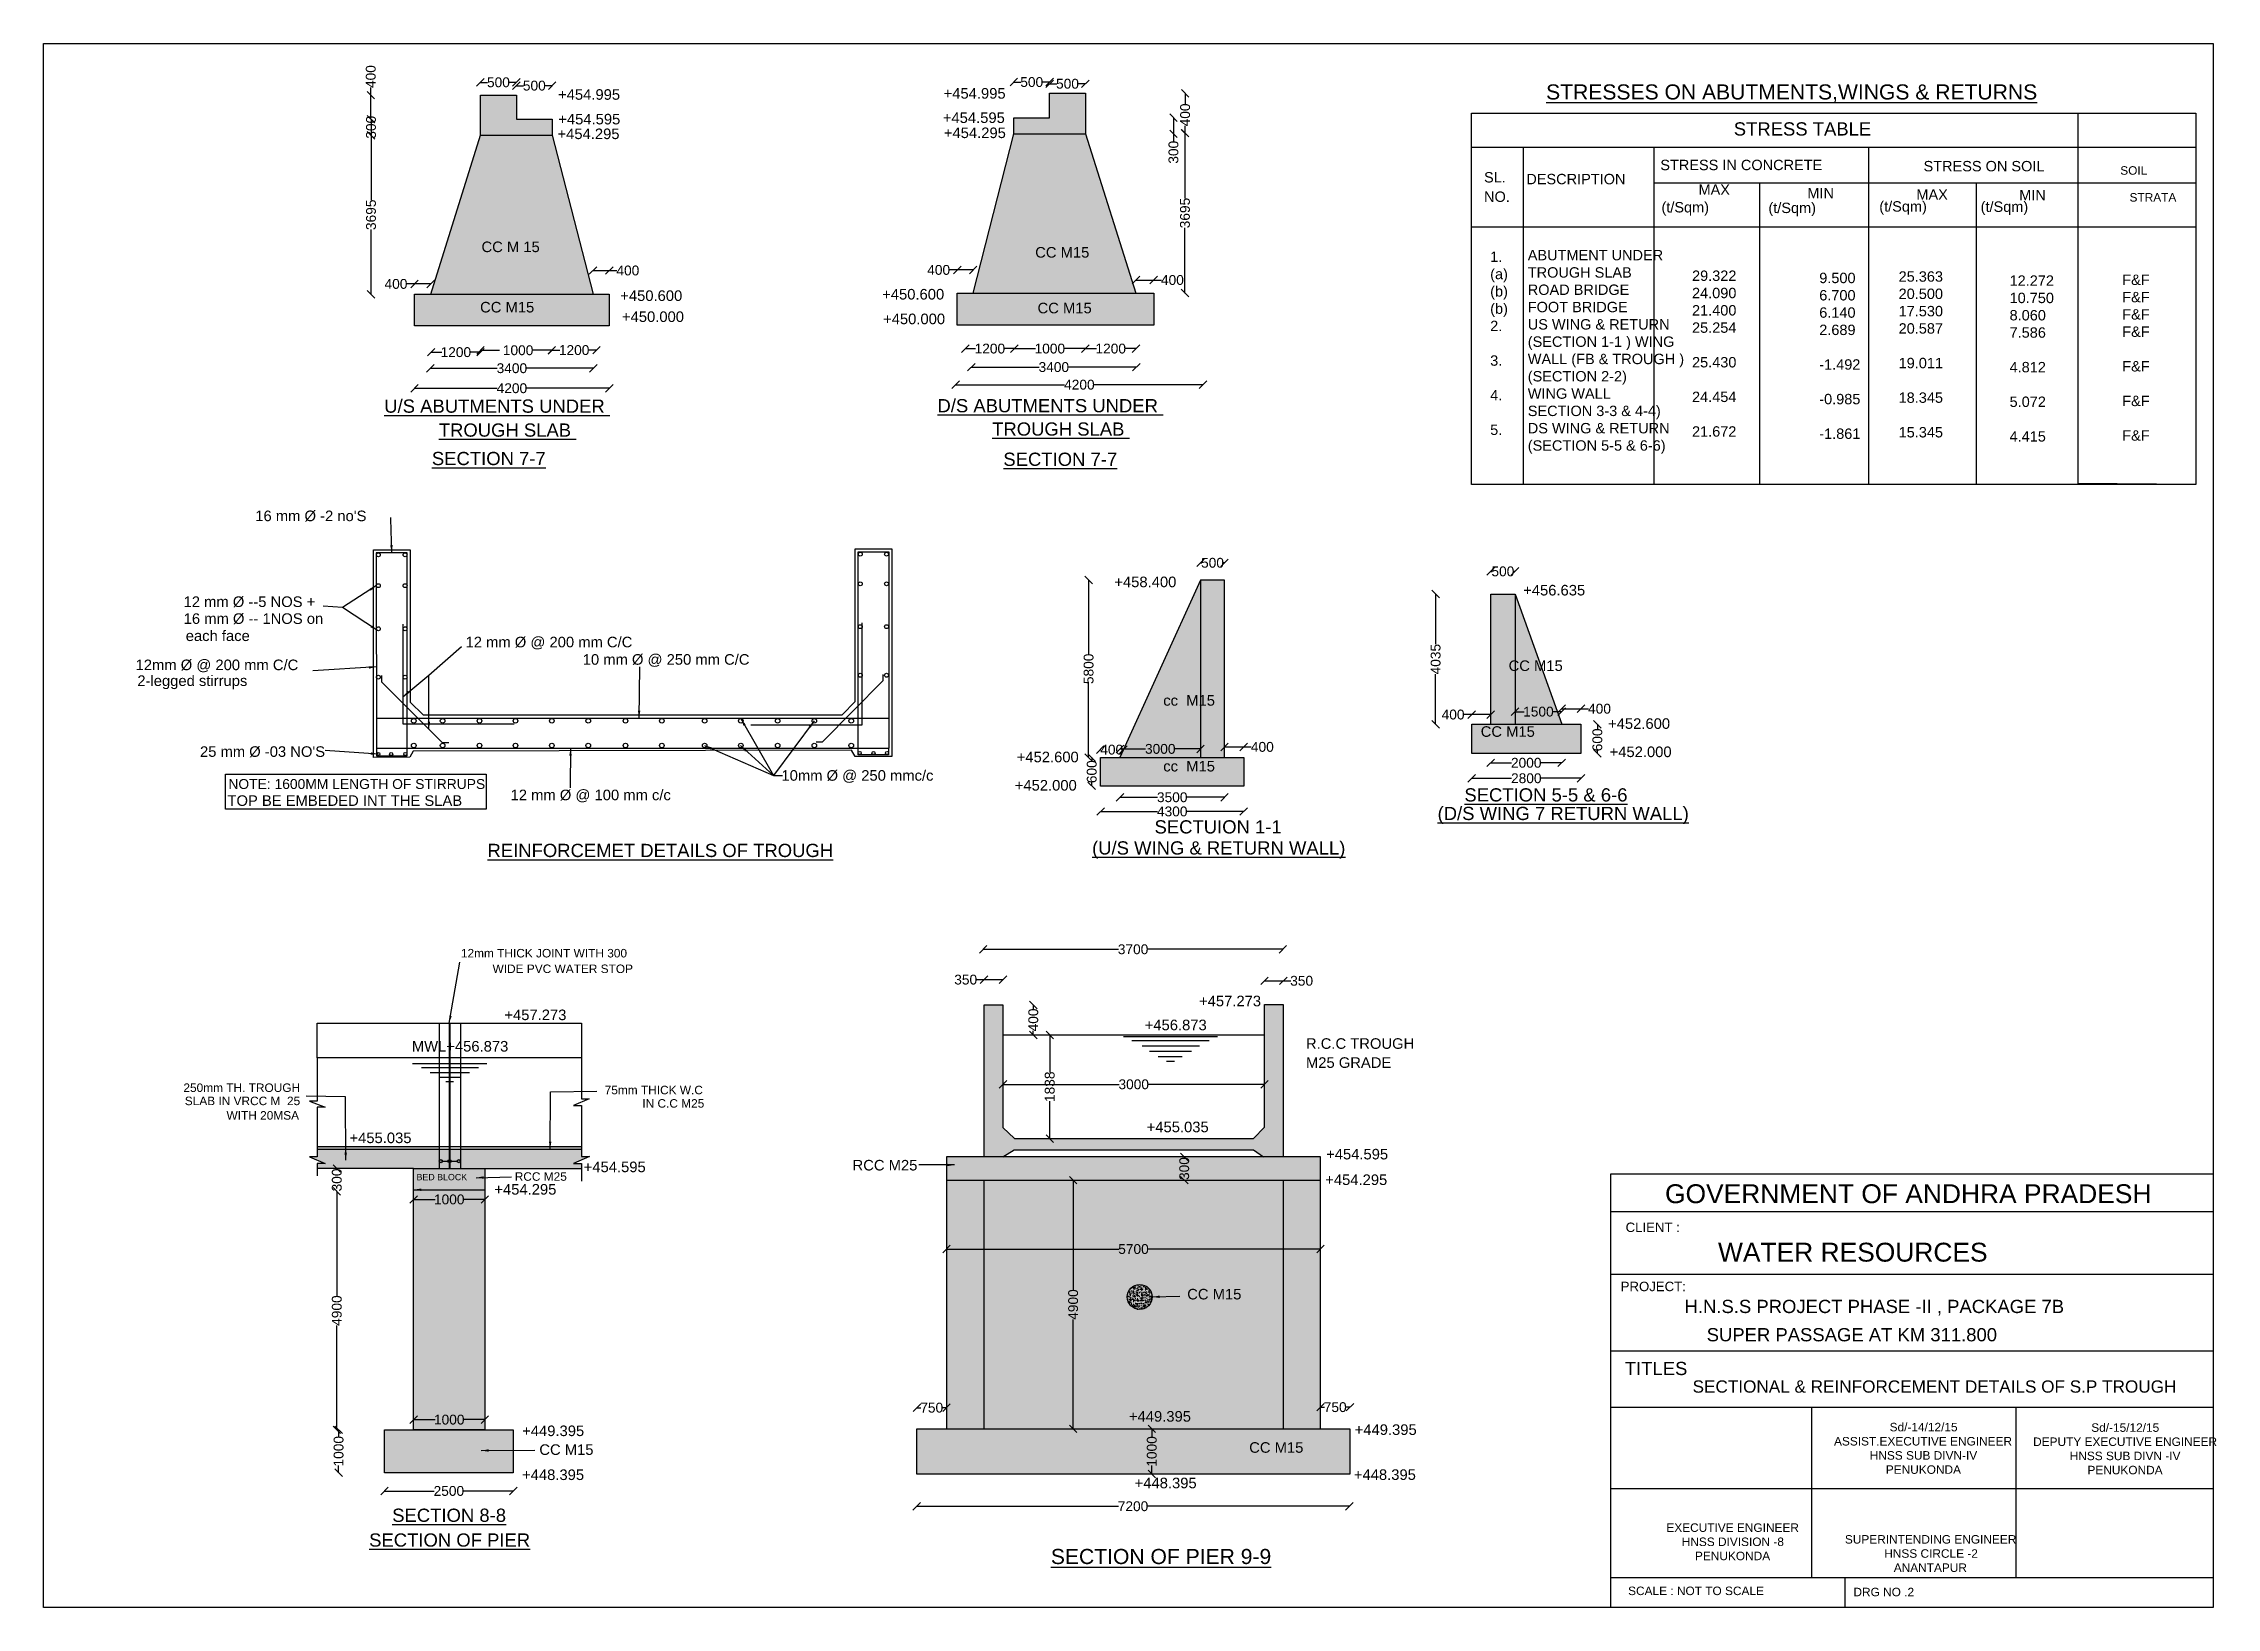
# Model space of a CAD drawing. Header units: millimetres. Extents: x 2129517 to 2187073, y 45605189 to 45646621.
import ezdxf

# ---------------------------------------------------------------- set-up
doc = ezdxf.new("R2010")
doc.units = ezdxf.units.MM
doc.header["$MEASUREMENT"] = 0
doc.layers.add('DIMENSIONS', color=7, linetype='Continuous')
doc.layers.add('DRAWING', color=2, linetype='Continuous')
doc.styles.get("Standard").update_dxf_attribs({"font": 'arial.ttf', "height": 260})
doc.dimstyles.get("Standard").update_dxf_attribs({"dimtxt": 260, "dimasz": 200, "dimexe": 0.18, "dimexo": 0.0625, "dimgap": 0.09, "dimtad": 0, "dimdec": 0, "dimzin": 0, "dimdsep": 46, "dimtxsty": 'Standard', "dimblk": 'OBLIQUE', "dimcen": 0.09, "dimse1": 1, "dimse2": 1, "dimadec": 0, "dimazin": 0, "dimtfac": 1, "dimtdec": 0, "dimtofl": 0, "dimtmove": 0, "dimatfit": 3, "dimfxl": 1, "dimtolj": 1, "dimtzin": 0, "dimarcsym": 0})
pattern_1 = [(50, (0, 0), (358.6300913, -31.3760675), [37.5, -412.5]), (355, (0, 0), (-69.3756668, 376.0960669), [30, -330]), (100.4514, (29.9, -2.6), (289.2546909, 344.719771), [31.870095, -350.571056]), (46.1842, (0, 100), (533.6205243, -82.759507), [56.25, -618.75]), (96.6356, (44.47, 93.1), (467.331353, 487.0589355), [47.805144, -525.8565]), (351.1842, (0, 100), (467.3309726, 487.0593005), [45, -495]), (21, (50, 75), (298.453526, -201.3094453), [37.5, -412.5]), (326, (50, 75), (121.657666, 362.5750225), [30, -330]), (71.4514, (74.87, 58.22), (420.1113143, 161.2652484), [31.870095, -350.571056]), (37.5, (0, 0), (6.07992766, 166.4469269), [0, -326, 0, -335, 0, -331.25]), (7.5, (0, 0), (131.5347687, 197.20585594), [0, -191, 0, -318.5, 0, -126.25]), (327.5, (-111.5, 0), (266.9112181, -11.27743587), [0, -125, 0, -390, 0, -517.5]), (317.5, (-161.5, 0), (291.5930847, 50.0524912), [0, -162.5, 0, -259, 0, -367.5])]
pattern_2 = [(50, (0, 0), (143.45203652, -12.550427), [15, -165]), (355, (0, 0), (-27.7502667, 150.43842674), [12, -132]), (100.4514, (11.95, -1.05), (115.70187634, 137.8879084), [12.748038, -140.2284224]), (46.1842, (0, 40), (213.4482097, -33.1038029), [22.5, -247.5]), (96.6356, (17.79, 37.24), (186.9325411, 194.8235742), [19.1220576, -210.3426]), (351.1842, (0, 40), (186.932389, 194.8237202), [18, -198]), (21, (20, 30), (119.38141042, -80.52377813), [15, -165]), (326, (20, 30), (48.6630664, 145.030009), [12, -132]), (71.4514, (29.95, 23.29), (168.0445257, 64.50609934), [12.748038, -140.2284224]), (37.5, (0, 0), (2.431971063, 66.578770766), [0, -130.4, 0, -134, 0, -132.5]), (7.5, (0, 0), (52.61390749, 78.88234238), [0, -76.4, 0, -127.4, 0, -50.5]), (327.5, (-44.6, 0), (106.764487234, -4.51097435), [0, -50, 0, -156, 0, -207]), (317.5, (-64.6, 0), (116.63723387, 20.02099647), [0, -65, 0, -103.6, 0, -147])]

msp = doc.modelspace()

# ---------------------------------------------------------------- texts
at = {"layer": 'DIMENSIONS', "color": 0}
for s, height, p in [('+454.995', 280, (2153358.1, 45645158.7)), ('%%USTRESSES ON ABUTMENTS,WINGS & RETURNS', 400, (2169316.2, 45645136.5)), ('+454.995', 280, (2143147, 45645129)), ('+454.295', 280, (2143132.1, 45644087)), ('+454.595', 280, (2143152.3, 45644476.4)), ('+454.595', 280, (2153337.4, 45644514.3)), ('+454.295', 280, (2153364.6, 45644113.9)), ('STRESS TABLE ', 350, (2174285.9, 45644181.8)), ('SL. ', 275, (2167671.5, 45642937.9)), ('DESCRIPTION ', 275, (2168792.1, 45642891.3)), ('STRESS IN CONCRETE ', 275, (2172340.5, 45643264.4)), ('STRESS ON SOIL', 275, (2179312.8, 45643233.3)), ('SOIL', 225, (2184522.7, 45643143.3)), ('NO.', 275, (2167673, 45642424.2)), ('MAX', 275, (2173352.1, 45642611.4)), ('MIN', 275, (2176235.4, 45642520.4)), ('MAX', 275, (2179123.4, 45642482)), ('MIN', 275, (2181846.1, 45642466.6)), ('STRATA ', 225, (2184768.4, 45642431.1)), ('(t/Sqm)', 275, (2172371.6, 45642144.9)), ('(t/Sqm)', 275, (2175204.5, 45642128.6)), ('(t/Sqm)', 275, (2178140.5, 45642167)), ('(t/Sqm)', 275, (2180825.2, 45642159.4)), ('CC M 15', 280, (2141118.9, 45641093.2)), ('CC M15', 280, (2155783.7, 45640947.3)), ('CC M15', 280, (2141081.2, 45639494.6)), ('+450.600', 280, (2144793.7, 45639799.8)), ('+450.600', 280, (2151731.2, 45639837.7)), ('CC M15', 280, (2155846.6, 45639471.9)), ('+450.000', 280, (2144839.5, 45639243.2)), ('+450.000', 280, (2151755, 45639184.2)), ('%%UU/S ABUTMENTS UNDER ', 350, (2138542.4, 45636838.8)), ('%%UD/S ABUTMENTS UNDER ', 350, (2153195.1, 45636850.4)), ('%%UTROUGH SLAB ', 350, (2139987.1, 45636204.5)), ('%%UTROUGH SLAB ', 350, (2154643, 45636232.1)), ('%%USECTION 7-7', 350, (2139804.6, 45635451.3)), ('%%USECTION 7-7', 350, (2154940.2, 45635431.5)), ("16 mm Ø -2 no'S", 280, (2135127.2, 45633966.6)), ('+458.400', 280, (2157880.1, 45632217.5)), ('+456.635', 280, (2168708.6, 45631998.2)), ('12 mm Ø --5 NOS +', 280, (2133228.2, 45631692.6)), ('16 mm Ø -- 1NOS on', 280, (2133231.1, 45631245)), ('each face', 280, (2133285.5, 45630791.3)), ('12 mm Ø @ 200 mm C/C', 280, (2140696.6, 45630624.5)), ('10 mm Ø @ 250 mm C/C', 280, (2143799.7, 45630163.9)), ('12mm Ø @ 200 mm C/C', 280, (2131957.4, 45630019.9)), ('2-legged stirrups', 280, (2132003.4, 45629600.5)), ('CC M15', 280, (2168322.6, 45629997.9)), ('cc  M15', 280, (2159175.8, 45629078.2)), ('+452.600', 280, (2170957.1, 45628464.5)), ('CC M15', 280, (2167583.2, 45628253.7)), ("25 mm Ø -03 NO'S", 280, (2133662.8, 45627723.1)), ('+452.600', 280, (2155295.1, 45627580.1)), ('cc  M15', 280, (2159175.8, 45627335.7)), ('+452.000', 280, (2170997.7, 45627717)), ('NOTE: 1600MM LENGTH OF STIRRUPS ', 262.342, (2134415.2, 45626872.7)), ('10mm Ø @ 250 mmc/c', 280, (2149063, 45627091.1)), ('+452.000', 280, (2155242.6, 45626829.9)), ('TOP BE EMBEDED INT THE SLAB', 280, (2134390.4, 45626424.4)), ('12 mm Ø @ 100 mm c/c', 280, (2141889.6, 45626574.3)), ('%%USECTION 5-5 & 6-6', 350, (2167151.1, 45626541)), ('SECTUION 1-1', 350, (2158944, 45625693.4)), ('%%U(D/S WING 7 RETURN WALL)', 350, (2166441.1, 45626049.1)), ('%%UREINFORCEMET DETAILS OF TROUGH', 350, (2141277.5, 45625069.5)), ('%%U(U/S WING & RETURN WALL)', 350, (2157290.1, 45625136)), ('12mm THICK JOINT WITH 300 ', 225, (2140572.8, 45622410.1)), ('WIDE PVC WATER STOP', 225, (2141412, 45621996.5)), ('+457.273', 280, (2160123.9, 45621116.5)), ('+457.273', 280, (2141725.3, 45620749.1)), ('+456.873', 280, (2158684.7, 45620481.6)), ('MWL+456.873', 280, (2139273.9, 45619916.9)), ('R.C.C TROUGH', 280, (2162955.2, 45619989)), ('M25 GRADE', 280, (2162955.2, 45619485.2)), ('250mm TH. TROUGH ', 225, (2133223.5, 45618846.6)), ('75mm THICK W.C ', 225, (2144380.8, 45618785.2)), ('SLAB IN VRCC M  25', 225, (2133259.9, 45618497.2)), ('IN C.C M25', 225, (2145378.3, 45618430.8)), ('WITH 20MSA', 225, (2134364.8, 45618113.4)), ('+455.035', 280, (2158737.2, 45617779.9)), ('+455.035', 280, (2137622.3, 45617490.8)), ('+454.595', 280, (2163489.3, 45617059.7)), ('BED BLOCK', 167.63, (2139397.9, 45616508)), ('RCC M25', 225, (2141999.4, 45616494)), ('+454.595', 280, (2143825.9, 45616721.4)), ('RCC M25', 280, (2150946.9, 45616766.2)), ('+454.295', 280, (2163466.3, 45616381.5)), ('+454.295', 280, (2141459.6, 45616127.3)), ('GOVERNMENT OF ANDHRA PRADESH', 500, (2172465.8, 45615901)), ('CLIENT :', 250, (2171422.4, 45615136.2)), ('WATER RESOURCES', 500, (2173869.1, 45614352.4)), ('PROJECT:', 250, (2171291.2, 45613569.7)), ('CC M15', 280, (2159810.6, 45613350.4)), ('H.N.S.S PROJECT PHASE -II , PACKAGE 7B', 350, (2172983.2, 45612990.2)), ('SUPER PASSAGE AT KM 311.800', 350, (2173568.9, 45612241)), ('TITLES ', 350, (2171399.9, 45611346.9)), ('SECTIONAL & REINFORCEMENT DETAILS OF S.P TROUGH', 325, (2173195.6, 45610881)), ('+449.395', 280, (2158267, 45610113.4)), ('+449.395', 280, (2142196.3, 45609730.6)), ('+449.395', 280, (2164246.1, 45609761.8)), ('CC M15', 280, (2142650.4, 45609232.3)), ('CC M15', 280, (2161452.5, 45609289)), ('+448.395', 280, (2142193.4, 45608566.9)), ('+448.395', 280, (2158418.1, 45608348.4)), ('+448.395', 280, (2164224.6, 45608569.9)), ('%%USECTION 8-8', 350, (2138753.2, 45607459.1)), ('%%USECTION OF PIER', 350, (2138142.5, 45606802.3)), ('%%USECTION OF PIER 9-9', 400, (2156198.3, 45606341.3)), ('SCALE : NOT TO SCALE ', 225, (2171487.7, 45605518.9)), ('DRG NO .2', 225, (2177455.9, 45605487.8))]:
    msp.add_text(s, height=height, dxfattribs=at).set_placement(p)
at = {"layer": 'DIMENSIONS', "color": 0, "attachment_point": 1}
for s, insert, char_height, width in [('1.  (a) (b) (b) 2. \\P\\P3. \\P\\P4. \\P\\P5.', (2167834.6, 45641109.4), 275, 512.732), ('ABUTMENT UNDER  TROUGH SLAB \\PROAD BRIDGE  \\PFOOT BRIDGE  \\PUS WING & RETURN  (SECTION 1-1 ) WING WALL (FB & TROUGH ) (SECTION 2-2) \\PWING WALL  \\PSECTION 3-3 & 4-4) \\PDS WING & RETURN  (SECTION 5-5 & 6-6)', (2168830.3, 45641151.4), 275, 4644.68), ('29.322 24.090 21.400 25.254 \\P\\P25.430 \\P\\P24.454 \\P\\P21.672', (2173180.8, 45640606.1), 275, 1393.373), ('9.500 6.700 6.140 2.689 \\P\\P-1.492 \\P\\P-0.985 \\P\\P-1.861', (2176550.5, 45640547.1), 275, 1231.207), ('25.363 20.500 17.530 20.587 \\P\\P19.011 \\P\\P18.345 \\P\\P15.345', (2178652.8, 45640585), 275, 1356.556), ('12.272 10.750 8.060 7.586 \\P\\P4.812 \\P\\P5.072 \\P\\P4.415', (2181591.5, 45640476.2), 275, 1356.556), ('F&F F&F F&F F&F \\P\\PF&F \\P\\PF&F \\P\\PF&F', (2184575.1, 45640498.9), 275, 642.958), ('\\pi896.36;^I^ISd/-14/12/15\\P\\pi327.03;ASSIST.EXECUTIVE ENGINEER \\P\\pi1273.4;HNSS SUB DIVN-IV \\P\\pi1699.4;PENUKONDA', (2176614.2, 45610081.6), 225, 5366.016), ('\\pi896.36;^I^ISd/-15/12/15\\P\\pi260.65;DEPUTY EXECUTIVE ENGINEER\\P\\pi1229.7;HNSS SUB DIVN -IV \\P\\pi1699.4;PENUKONDA', (2181954.4, 45610068.6), 225, 5366.016), ('\\pi108.55;EXECUTIVE ENGINEER   \\P\\pi515.35;HNSS DIVISION -8\\P\\pi865.82;PENUKONDA', (2172392.7, 45607418.5), 225, 3698.925), ('\\pi4.6785;SUPERINTENDING ENGINEER   \\P\\pi1046.8;HNSS CIRCLE -2 \\P\\pi1298.7;ANANTAPUR', (2177225, 45607107.9), 225, 4532.072)]:
    msp.add_mtext(s, dxfattribs=dict(at, insert=insert, char_height=char_height, width=width))

# ---------------------------------------------------------------- blocks, each defined once
blk = doc.blocks.new('_Oblique')
at = {"color": 0, "linetype": 'ByBlock', "lineweight": -2}
blk.add_line((-0.5, -0.5), (0.5, 0.5), dxfattribs=at)
blk = doc.blocks.new('*D54')
at = {"layer": 'Defpoints', "color": 0, "transparency": 16777216}
for p in [(2142044, 45645590), (2141089, 45645251), (2142044, 45645251)]:
    blk.add_point(p, dxfattribs=at)
at = {"layer": 'DIMENSIONS', "color": 0, "lineweight": -2, "transparency": 16777216}
for p, q in [((2141089, 45645590), (2141280, 45645590)), ((2142044, 45645590), (2141854, 45645590))]:
    blk.add_line(p, q, dxfattribs=at)
at = {"layer": 'DIMENSIONS', "color": 0, "lineweight": -2, "transparency": 16777216, "xscale": 200, "yscale": 200, "zscale": 200, "rotation": 180}
blk.add_blockref('_Oblique', (2141089, 45645590), dxfattribs=at)
at = {"layer": 'DIMENSIONS', "color": 0, "lineweight": -2, "transparency": 16777216, "xscale": 200, "yscale": 200, "zscale": 200}
blk.add_blockref('_Oblique', (2142044, 45645590), dxfattribs=at)
at = {"layer": 'DIMENSIONS', "color": 0, "transparency": 16777216, "insert": (2141567, 45645590), "char_height": 260, "attachment_point": 5}
blk.add_mtext('\\A1;500', dxfattribs=at)
blk = doc.blocks.new('*D55')
at = {"layer": 'Defpoints', "color": 0, "transparency": 16777216}
for p in [(2142991, 45645502), (2142044, 45644615), (2142991, 45644612)]:
    blk.add_point(p, dxfattribs=at)
at = {"layer": 'DIMENSIONS', "color": 0, "lineweight": -2, "transparency": 16777216}
for p, q in [((2142044, 45645502), (2142231, 45645502)), ((2142991, 45645502), (2142804, 45645502))]:
    blk.add_line(p, q, dxfattribs=at)
at = {"layer": 'DIMENSIONS', "color": 0, "lineweight": -2, "transparency": 16777216, "xscale": 200, "yscale": 200, "zscale": 200, "rotation": 180}
blk.add_blockref('_Oblique', (2142044, 45645502), dxfattribs=at)
at = {"layer": 'DIMENSIONS', "color": 0, "lineweight": -2, "transparency": 16777216, "xscale": 200, "yscale": 200, "zscale": 200}
blk.add_blockref('_Oblique', (2142991, 45645502), dxfattribs=at)
at = {"layer": 'DIMENSIONS', "color": 0, "transparency": 16777216, "insert": (2142517, 45645502), "char_height": 260, "attachment_point": 5}
blk.add_mtext('\\A1;500', dxfattribs=at)
blk = doc.blocks.new('*D56')
at = {"layer": 'Defpoints', "color": 0, "transparency": 16777216}
for p in [(2139345, 45640250), (2139345, 45639976), (2139775, 45639976)]:
    blk.add_point(p, dxfattribs=at)
at = {"layer": 'DIMENSIONS', "color": 0, "lineweight": -2, "transparency": 16777216}
for p, q in [((2139345, 45640250), (2139145, 45640250)), ((2139775, 45640250), (2139345, 45640250))]:
    blk.add_line(p, q, dxfattribs=at)
at = {"layer": 'DIMENSIONS', "color": 0, "lineweight": -2, "transparency": 16777216, "xscale": 200, "yscale": 200, "zscale": 200, "rotation": 180}
blk.add_blockref('_Oblique', (2139345, 45640250), dxfattribs=at)
at = {"layer": 'DIMENSIONS', "color": 0, "lineweight": -2, "transparency": 16777216, "xscale": 200, "yscale": 200, "zscale": 200}
blk.add_blockref('_Oblique', (2139775, 45640250), dxfattribs=at)
at = {"layer": 'DIMENSIONS', "color": 0, "transparency": 16777216, "insert": (2138853, 45640250), "char_height": 260, "attachment_point": 5}
blk.add_mtext('\\A1;400', dxfattribs=at)
blk = doc.blocks.new('*D57')
at = {"layer": 'Defpoints', "color": 0, "transparency": 16777216}
for p in [(2139345, 45639138), (2144503, 45639138), (2144503, 45637487)]:
    blk.add_point(p, dxfattribs=at)
at = {"layer": 'DIMENSIONS', "color": 0, "lineweight": -2, "transparency": 16777216}
for p, q in [((2139345, 45637487), (2141531, 45637487)), ((2144503, 45637487), (2142317, 45637487))]:
    blk.add_line(p, q, dxfattribs=at)
at = {"layer": 'DIMENSIONS', "color": 0, "lineweight": -2, "transparency": 16777216, "xscale": 200, "yscale": 200, "zscale": 200, "rotation": 180}
blk.add_blockref('_Oblique', (2139345, 45637487), dxfattribs=at)
at = {"layer": 'DIMENSIONS', "color": 0, "lineweight": -2, "transparency": 16777216, "xscale": 200, "yscale": 200, "zscale": 200}
blk.add_blockref('_Oblique', (2144503, 45637487), dxfattribs=at)
at = {"layer": 'DIMENSIONS', "color": 0, "transparency": 16777216, "insert": (2141924, 45637487), "char_height": 260, "attachment_point": 5}
blk.add_mtext('\\A1;4200', dxfattribs=at)
blk = doc.blocks.new('*D58')
at = {"layer": 'Defpoints', "color": 0, "transparency": 16777216}
for p in [(2139764, 45638030), (2139764, 45638017), (2144082, 45638030)]:
    blk.add_point(p, dxfattribs=at)
at = {"layer": 'DIMENSIONS', "color": 0, "lineweight": -2, "transparency": 16777216}
for p, q in [((2139764, 45638017), (2141535, 45638017)), ((2144082, 45638017), (2142310, 45638017))]:
    blk.add_line(p, q, dxfattribs=at)
at = {"layer": 'DIMENSIONS', "color": 0, "lineweight": -2, "transparency": 16777216, "xscale": 200, "yscale": 200, "zscale": 200, "rotation": 180}
blk.add_blockref('_Oblique', (2139764, 45638017), dxfattribs=at)
at = {"layer": 'DIMENSIONS', "color": 0, "lineweight": -2, "transparency": 16777216, "xscale": 200, "yscale": 200, "zscale": 200}
blk.add_blockref('_Oblique', (2144082, 45638017), dxfattribs=at)
at = {"layer": 'DIMENSIONS', "color": 0, "transparency": 16777216, "insert": (2141923, 45638017), "char_height": 260, "attachment_point": 5}
blk.add_mtext('\\A1;3400', dxfattribs=at)
blk = doc.blocks.new('*D59')
at = {"layer": 'Defpoints', "color": 0, "transparency": 16777216}
for p in [(2142980, 45638483), (2144163, 45638497), (2144163, 45638483)]:
    blk.add_point(p, dxfattribs=at)
at = {"layer": 'DIMENSIONS', "color": 0, "lineweight": -2, "transparency": 16777216}
for p, q in [((2142980, 45638497), (2143196, 45638497)), ((2144163, 45638497), (2143947, 45638497))]:
    blk.add_line(p, q, dxfattribs=at)
at = {"layer": 'DIMENSIONS', "color": 0, "lineweight": -2, "transparency": 16777216, "xscale": 200, "yscale": 200, "zscale": 200, "rotation": 180}
blk.add_blockref('_Oblique', (2142980, 45638497), dxfattribs=at)
at = {"layer": 'DIMENSIONS', "color": 0, "lineweight": -2, "transparency": 16777216, "xscale": 200, "yscale": 200, "zscale": 200}
blk.add_blockref('_Oblique', (2144163, 45638497), dxfattribs=at)
at = {"layer": 'DIMENSIONS', "color": 0, "transparency": 16777216, "insert": (2143572, 45638497), "char_height": 260, "attachment_point": 5}
blk.add_mtext('\\A1;1200', dxfattribs=at)
blk = doc.blocks.new('*D60')
at = {"layer": 'Defpoints', "color": 0, "transparency": 16777216}
for p in [(2141093, 45638493), (2141093, 45638483), (2142980, 45638483)]:
    blk.add_point(p, dxfattribs=at)
at = {"layer": 'DIMENSIONS', "color": 0, "lineweight": -2, "transparency": 16777216}
for p, q in [((2141093, 45638493), (2141591, 45638493)), ((2142980, 45638493), (2142482, 45638493))]:
    blk.add_line(p, q, dxfattribs=at)
at = {"layer": 'DIMENSIONS', "color": 0, "lineweight": -2, "transparency": 16777216, "xscale": 200, "yscale": 200, "zscale": 200, "rotation": 180}
blk.add_blockref('_Oblique', (2141093, 45638493), dxfattribs=at)
at = {"layer": 'DIMENSIONS', "color": 0, "lineweight": -2, "transparency": 16777216, "xscale": 200, "yscale": 200, "zscale": 200}
blk.add_blockref('_Oblique', (2142980, 45638493), dxfattribs=at)
at = {"layer": 'DIMENSIONS', "color": 0, "transparency": 16777216, "insert": (2142037, 45638493), "char_height": 260, "attachment_point": 5}
blk.add_mtext('\\A1; 1000', dxfattribs=at)
blk = doc.blocks.new('*D61')
at = {"layer": 'Defpoints', "color": 0, "transparency": 16777216}
for p in [(2139785, 45638493), (2139785, 45638442), (2141093, 45638493)]:
    blk.add_point(p, dxfattribs=at)
at = {"layer": 'DIMENSIONS', "color": 0, "lineweight": -2, "transparency": 16777216}
for p, q in [((2139785, 45638442), (2140064, 45638442)), ((2141093, 45638442), (2140815, 45638442))]:
    blk.add_line(p, q, dxfattribs=at)
at = {"layer": 'DIMENSIONS', "color": 0, "lineweight": -2, "transparency": 16777216, "xscale": 200, "yscale": 200, "zscale": 200, "rotation": 180}
blk.add_blockref('_Oblique', (2139785, 45638442), dxfattribs=at)
at = {"layer": 'DIMENSIONS', "color": 0, "lineweight": -2, "transparency": 16777216, "xscale": 200, "yscale": 200, "zscale": 200}
blk.add_blockref('_Oblique', (2141093, 45638442), dxfattribs=at)
at = {"layer": 'DIMENSIONS', "color": 0, "transparency": 16777216, "insert": (2140439, 45638442), "char_height": 260, "attachment_point": 5}
blk.add_mtext('\\A1;1200', dxfattribs=at)
blk = doc.blocks.new('*D62')
at = {"layer": 'Defpoints', "color": 0, "transparency": 16777216}
for p in [(2144503, 45640605), (2144072, 45639976), (2144503, 45639976)]:
    blk.add_point(p, dxfattribs=at)
at = {"layer": 'DIMENSIONS', "color": 0, "lineweight": -2, "transparency": 16777216}
for p, q in [((2144072, 45640605), (2144503, 45640605)), ((2144503, 45640605), (2144703, 45640605))]:
    blk.add_line(p, q, dxfattribs=at)
at = {"layer": 'DIMENSIONS', "color": 0, "lineweight": -2, "transparency": 16777216, "xscale": 200, "yscale": 200, "zscale": 200, "rotation": 180}
blk.add_blockref('_Oblique', (2144072, 45640605), dxfattribs=at)
at = {"layer": 'DIMENSIONS', "color": 0, "lineweight": -2, "transparency": 16777216, "xscale": 200, "yscale": 200, "zscale": 200}
blk.add_blockref('_Oblique', (2144503, 45640605), dxfattribs=at)
at = {"layer": 'DIMENSIONS', "color": 0, "transparency": 16777216, "insert": (2144995, 45640605), "char_height": 260, "attachment_point": 5}
blk.add_mtext('\\A1;400', dxfattribs=at)
blk = doc.blocks.new('*D63')
at = {"layer": 'Defpoints', "color": 0, "transparency": 16777216}
for p in [(2153680, 45637622), (2160231, 45637622), (2160231, 45637581)]:
    blk.add_point(p, dxfattribs=at)
at = {"layer": 'DIMENSIONS', "color": 0, "lineweight": -2, "transparency": 16777216}
for p, q in [((2153680, 45637581), (2156561, 45637581)), ((2160231, 45637581), (2157347, 45637581))]:
    blk.add_line(p, q, dxfattribs=at)
at = {"layer": 'DIMENSIONS', "color": 0, "lineweight": -2, "transparency": 16777216, "xscale": 200, "yscale": 200, "zscale": 200, "rotation": 180}
blk.add_blockref('_Oblique', (2153680, 45637581), dxfattribs=at)
at = {"layer": 'DIMENSIONS', "color": 0, "lineweight": -2, "transparency": 16777216, "xscale": 200, "yscale": 200, "zscale": 200}
blk.add_blockref('_Oblique', (2160231, 45637581), dxfattribs=at)
at = {"layer": 'DIMENSIONS', "color": 0, "transparency": 16777216, "insert": (2156954, 45637581), "char_height": 260, "attachment_point": 5}
blk.add_mtext('\\A1;4200', dxfattribs=at)
blk = doc.blocks.new('*D64')
at = {"layer": 'Defpoints', "color": 0, "transparency": 16777216}
for p in [(2154092, 45638055), (2154092, 45638047), (2158463, 45638055)]:
    blk.add_point(p, dxfattribs=at)
at = {"layer": 'DIMENSIONS', "color": 0, "lineweight": -2, "transparency": 16777216}
for p, q in [((2154092, 45638047), (2155890, 45638047)), ((2158463, 45638047), (2156665, 45638047))]:
    blk.add_line(p, q, dxfattribs=at)
at = {"layer": 'DIMENSIONS', "color": 0, "lineweight": -2, "transparency": 16777216, "xscale": 200, "yscale": 200, "zscale": 200, "rotation": 180}
blk.add_blockref('_Oblique', (2154092, 45638047), dxfattribs=at)
at = {"layer": 'DIMENSIONS', "color": 0, "lineweight": -2, "transparency": 16777216, "xscale": 200, "yscale": 200, "zscale": 200}
blk.add_blockref('_Oblique', (2158463, 45638047), dxfattribs=at)
at = {"layer": 'DIMENSIONS', "color": 0, "transparency": 16777216, "insert": (2156277, 45638047), "char_height": 260, "attachment_point": 5}
blk.add_mtext('\\A1;3400', dxfattribs=at)
blk = doc.blocks.new('*D65')
at = {"layer": 'Defpoints', "color": 0, "transparency": 16777216}
for p in [(2157112, 45638562), (2158455, 45638562), (2158455, 45638537)]:
    blk.add_point(p, dxfattribs=at)
at = {"layer": 'DIMENSIONS', "color": 0, "lineweight": -2, "transparency": 16777216}
for p, q in [((2157112, 45638537), (2157408, 45638537)), ((2158455, 45638537), (2158159, 45638537))]:
    blk.add_line(p, q, dxfattribs=at)
at = {"layer": 'DIMENSIONS', "color": 0, "lineweight": -2, "transparency": 16777216, "xscale": 200, "yscale": 200, "zscale": 200, "rotation": 180}
blk.add_blockref('_Oblique', (2157112, 45638537), dxfattribs=at)
at = {"layer": 'DIMENSIONS', "color": 0, "lineweight": -2, "transparency": 16777216, "xscale": 200, "yscale": 200, "zscale": 200}
blk.add_blockref('_Oblique', (2158455, 45638537), dxfattribs=at)
at = {"layer": 'DIMENSIONS', "color": 0, "transparency": 16777216, "insert": (2157784, 45638537), "char_height": 260, "attachment_point": 5}
blk.add_mtext('\\A1;1200', dxfattribs=at)
blk = doc.blocks.new('*D66')
at = {"layer": 'Defpoints', "color": 0, "transparency": 16777216}
for p in [(2155230, 45638537), (2155230, 45638537), (2157112, 45638537)]:
    blk.add_point(p, dxfattribs=at)
at = {"layer": 'DIMENSIONS', "color": 0, "lineweight": -2, "transparency": 16777216}
for p, q in [((2155230, 45638537), (2155795, 45638537)), ((2157112, 45638537), (2156547, 45638537))]:
    blk.add_line(p, q, dxfattribs=at)
at = {"layer": 'DIMENSIONS', "color": 0, "lineweight": -2, "transparency": 16777216, "xscale": 200, "yscale": 200, "zscale": 200, "rotation": 180}
blk.add_blockref('_Oblique', (2155230, 45638537), dxfattribs=at)
at = {"layer": 'DIMENSIONS', "color": 0, "lineweight": -2, "transparency": 16777216, "xscale": 200, "yscale": 200, "zscale": 200}
blk.add_blockref('_Oblique', (2157112, 45638537), dxfattribs=at)
at = {"layer": 'DIMENSIONS', "color": 0, "transparency": 16777216, "insert": (2156171, 45638537), "char_height": 260, "attachment_point": 5}
blk.add_mtext('\\A1;1000', dxfattribs=at)
blk = doc.blocks.new('*D67')
at = {"layer": 'Defpoints', "color": 0, "transparency": 16777216}
for p in [(2153936, 45638537), (2153936, 45638537), (2155230, 45638537)]:
    blk.add_point(p, dxfattribs=at)
at = {"layer": 'DIMENSIONS', "color": 0, "lineweight": -2, "transparency": 16777216}
for p, q in [((2153936, 45638537), (2154207, 45638537)), ((2155230, 45638537), (2154959, 45638537))]:
    blk.add_line(p, q, dxfattribs=at)
at = {"layer": 'DIMENSIONS', "color": 0, "lineweight": -2, "transparency": 16777216, "xscale": 200, "yscale": 200, "zscale": 200, "rotation": 180}
blk.add_blockref('_Oblique', (2153936, 45638537), dxfattribs=at)
at = {"layer": 'DIMENSIONS', "color": 0, "lineweight": -2, "transparency": 16777216, "xscale": 200, "yscale": 200, "zscale": 200}
blk.add_blockref('_Oblique', (2155230, 45638537), dxfattribs=at)
at = {"layer": 'DIMENSIONS', "color": 0, "transparency": 16777216, "insert": (2154583, 45638537), "char_height": 260, "attachment_point": 5}
blk.add_mtext('\\A1;1200', dxfattribs=at)
blk = doc.blocks.new('*D68')
at = {"layer": 'Defpoints', "color": 0, "transparency": 16777216}
for p in [(2153719, 45640621), (2153719, 45640010), (2154141, 45640010)]:
    blk.add_point(p, dxfattribs=at)
at = {"layer": 'DIMENSIONS', "color": 0, "lineweight": -2, "transparency": 16777216}
for p, q in [((2153719, 45640621), (2153519, 45640621)), ((2154141, 45640621), (2153719, 45640621))]:
    blk.add_line(p, q, dxfattribs=at)
at = {"layer": 'DIMENSIONS', "color": 0, "lineweight": -2, "transparency": 16777216, "xscale": 200, "yscale": 200, "zscale": 200, "rotation": 180}
blk.add_blockref('_Oblique', (2153719, 45640621), dxfattribs=at)
at = {"layer": 'DIMENSIONS', "color": 0, "lineweight": -2, "transparency": 16777216, "xscale": 200, "yscale": 200, "zscale": 200}
blk.add_blockref('_Oblique', (2154141, 45640621), dxfattribs=at)
at = {"layer": 'DIMENSIONS', "color": 0, "transparency": 16777216, "insert": (2153227, 45640621), "char_height": 260, "attachment_point": 5}
blk.add_mtext('\\A1;400', dxfattribs=at)
blk = doc.blocks.new('*D69')
at = {"layer": 'Defpoints', "color": 0, "transparency": 16777216}
for p in [(2158922, 45640353), (2158451, 45640010), (2158922, 45640010)]:
    blk.add_point(p, dxfattribs=at)
at = {"layer": 'DIMENSIONS', "color": 0, "lineweight": -2, "transparency": 16777216}
for p, q in [((2158451, 45640353), (2158922, 45640353)), ((2158922, 45640353), (2159126, 45640353))]:
    blk.add_line(p, q, dxfattribs=at)
at = {"layer": 'DIMENSIONS', "color": 0, "lineweight": -2, "transparency": 16777216, "xscale": 200, "yscale": 200, "zscale": 200, "rotation": 180}
blk.add_blockref('_Oblique', (2158451, 45640353), dxfattribs=at)
at = {"layer": 'DIMENSIONS', "color": 0, "lineweight": -2, "transparency": 16777216, "xscale": 200, "yscale": 200, "zscale": 200}
blk.add_blockref('_Oblique', (2158922, 45640353), dxfattribs=at)
at = {"layer": 'DIMENSIONS', "color": 0, "transparency": 16777216, "insert": (2159418, 45640353), "char_height": 260, "attachment_point": 5}
blk.add_mtext('\\A1;400', dxfattribs=at)
blk = doc.blocks.new('*D70')
at = {"layer": 'Defpoints', "color": 0, "transparency": 16777216}
for p in [(2155217, 45645597), (2155217, 45644654), (2156167, 45644654)]:
    blk.add_point(p, dxfattribs=at)
at = {"layer": 'DIMENSIONS', "color": 0, "lineweight": -2, "transparency": 16777216}
for p, q in [((2155217, 45645597), (2155405, 45645597)), ((2156167, 45645597), (2155979, 45645597))]:
    blk.add_line(p, q, dxfattribs=at)
at = {"layer": 'DIMENSIONS', "color": 0, "lineweight": -2, "transparency": 16777216, "xscale": 200, "yscale": 200, "zscale": 200, "rotation": 180}
blk.add_blockref('_Oblique', (2155217, 45645597), dxfattribs=at)
at = {"layer": 'DIMENSIONS', "color": 0, "lineweight": -2, "transparency": 16777216, "xscale": 200, "yscale": 200, "zscale": 200}
blk.add_blockref('_Oblique', (2156167, 45645597), dxfattribs=at)
at = {"layer": 'DIMENSIONS', "color": 0, "transparency": 16777216, "insert": (2155692, 45645597), "char_height": 260, "attachment_point": 5}
blk.add_mtext('\\A1;500', dxfattribs=at)
blk = doc.blocks.new('*D71')
at = {"layer": 'Defpoints', "color": 0, "transparency": 16777216}
for p in [(2157112, 45645552), (2156167, 45645302), (2157112, 45645302)]:
    blk.add_point(p, dxfattribs=at)
at = {"layer": 'DIMENSIONS', "color": 0, "lineweight": -2, "transparency": 16777216}
for p, q in [((2156167, 45645552), (2156353, 45645552)), ((2157112, 45645552), (2156926, 45645552))]:
    blk.add_line(p, q, dxfattribs=at)
at = {"layer": 'DIMENSIONS', "color": 0, "lineweight": -2, "transparency": 16777216, "xscale": 200, "yscale": 200, "zscale": 200, "rotation": 180}
blk.add_blockref('_Oblique', (2156167, 45645552), dxfattribs=at)
at = {"layer": 'DIMENSIONS', "color": 0, "lineweight": -2, "transparency": 16777216, "xscale": 200, "yscale": 200, "zscale": 200}
blk.add_blockref('_Oblique', (2157112, 45645552), dxfattribs=at)
at = {"layer": 'DIMENSIONS', "color": 0, "transparency": 16777216, "insert": (2156639, 45645552), "char_height": 260, "attachment_point": 5}
blk.add_mtext('\\A1;500', dxfattribs=at)
blk = doc.blocks.new('*D72')
at = {"layer": 'Defpoints', "color": 0, "transparency": 16777216}
for p in [(2157116, 45644245), (2159751, 45644245), (2158451, 45640010)]:
    blk.add_point(p, dxfattribs=at)
at = {"layer": 'DIMENSIONS', "color": 0, "lineweight": -2, "transparency": 16777216}
for p, q in [((2159751, 45644245), (2159751, 45642517)), ((2159751, 45640010), (2159751, 45641739))]:
    blk.add_line(p, q, dxfattribs=at)
at = {"layer": 'DIMENSIONS', "color": 0, "lineweight": -2, "transparency": 16777216, "xscale": 200, "yscale": 200, "zscale": 200}
for p, rotation in [((2159751, 45644245), 90), ((2159751, 45640010), 270)]:
    blk.add_blockref('_Oblique', p, dxfattribs=dict(at, rotation=rotation))
at = {"layer": 'DIMENSIONS', "color": 0, "transparency": 16777216, "insert": (2159751, 45642128), "char_height": 260, "attachment_point": 5, "rotation": 90}
blk.add_mtext('\\A1;3695', dxfattribs=at)
blk = doc.blocks.new('*D73')
at = {"layer": 'Defpoints', "color": 0, "transparency": 16777216}
for p in [(2159447, 45644655), (2159755, 45644655), (2159755, 45644226)]:
    blk.add_point(p, dxfattribs=at)
at = {"layer": 'DIMENSIONS', "color": 0, "lineweight": -2, "transparency": 16777216}
for p, q in [((2159447, 45644655), (2159447, 45644226)), ((2159447, 45644226), (2159447, 45644026))]:
    blk.add_line(p, q, dxfattribs=at)
at = {"layer": 'DIMENSIONS', "color": 0, "lineweight": -2, "transparency": 16777216, "xscale": 200, "yscale": 200, "zscale": 200}
for p, rotation in [((2159447, 45644655), 90), ((2159447, 45644226), 270)]:
    blk.add_blockref('_Oblique', p, dxfattribs=dict(at, rotation=rotation))
at = {"layer": 'DIMENSIONS', "color": 0, "transparency": 16777216, "insert": (2159447, 45643739), "char_height": 260, "attachment_point": 5, "rotation": 90}
blk.add_mtext('\\A1;300', dxfattribs=at)
blk = doc.blocks.new('*D74')
at = {"layer": 'Defpoints', "color": 0, "transparency": 16777216}
for p in [(2157112, 45645302), (2159755, 45645302), (2157116, 45644245)]:
    blk.add_point(p, dxfattribs=at)
at = {"layer": 'DIMENSIONS', "color": 0, "lineweight": -2, "transparency": 16777216}
for p, q in [((2159755, 45645302), (2159755, 45645020)), ((2159755, 45644245), (2159755, 45644436))]:
    blk.add_line(p, q, dxfattribs=at)
at = {"layer": 'DIMENSIONS', "color": 0, "lineweight": -2, "transparency": 16777216, "xscale": 200, "yscale": 200, "zscale": 200}
for p, rotation in [((2159755, 45645302), 90), ((2159755, 45644245), 270)]:
    blk.add_blockref('_Oblique', p, dxfattribs=dict(at, rotation=rotation))
at = {"layer": 'DIMENSIONS', "color": 0, "transparency": 16777216, "insert": (2159755, 45644728), "char_height": 260, "attachment_point": 5, "rotation": 90}
blk.add_mtext('\\A1;400', dxfattribs=at)
blk = doc.blocks.new('*D75')
at = {"layer": 'Defpoints', "color": 0, "transparency": 16777216}
for p in [(2160797, 45632862), (2160162, 45632406), (2160797, 45632406)]:
    blk.add_point(p, dxfattribs=at)
at = {"layer": 'DIMENSIONS', "color": 0, "lineweight": -2, "transparency": 16777216}
for p, q in [((2160162, 45632862), (2160193, 45632862)), ((2160797, 45632862), (2160767, 45632862))]:
    blk.add_line(p, q, dxfattribs=at)
at = {"layer": 'DIMENSIONS', "color": 0, "lineweight": -2, "transparency": 16777216, "xscale": 200, "yscale": 200, "zscale": 200, "rotation": 180}
blk.add_blockref('_Oblique', (2160162, 45632862), dxfattribs=at)
at = {"layer": 'DIMENSIONS', "color": 0, "lineweight": -2, "transparency": 16777216, "xscale": 200, "yscale": 200, "zscale": 200}
blk.add_blockref('_Oblique', (2160797, 45632862), dxfattribs=at)
at = {"layer": 'DIMENSIONS', "color": 0, "transparency": 16777216, "insert": (2160480, 45632862), "char_height": 260, "attachment_point": 5}
blk.add_mtext('\\A1;500', dxfattribs=at)
blk = doc.blocks.new('*D76')
at = {"layer": 'Defpoints', "color": 0, "transparency": 16777216}
for p in [(2160162, 45632406), (2157199, 45627703), (2160162, 45627703)]:
    blk.add_point(p, dxfattribs=at)
at = {"layer": 'DIMENSIONS', "color": 0, "lineweight": -2, "transparency": 16777216}
for p, q in [((2157199, 45632406), (2157199, 45630442)), ((2157199, 45627703), (2157199, 45629666))]:
    blk.add_line(p, q, dxfattribs=at)
at = {"layer": 'DIMENSIONS', "color": 0, "lineweight": -2, "transparency": 16777216, "xscale": 200, "yscale": 200, "zscale": 200}
for p, rotation in [((2157199, 45632406), 90), ((2157199, 45627703), 270)]:
    blk.add_blockref('_Oblique', p, dxfattribs=dict(at, rotation=rotation))
at = {"layer": 'DIMENSIONS', "color": 0, "transparency": 16777216, "insert": (2157199, 45630054), "char_height": 260, "attachment_point": 5, "rotation": 90}
blk.add_mtext('\\A1;5800', dxfattribs=at)
blk = doc.blocks.new('*D77')
at = {"layer": 'Defpoints', "color": 0, "transparency": 16777216}
for p in [(2157506, 45627913), (2157506, 45627894), (2158116, 45627894)]:
    blk.add_point(p, dxfattribs=at)
at = {"layer": 'DIMENSIONS', "color": 0, "lineweight": -2, "transparency": 16777216}
for p, q in [((2157506, 45627913), (2157519, 45627913)), ((2158116, 45627913), (2158103, 45627913))]:
    blk.add_line(p, q, dxfattribs=at)
at = {"layer": 'DIMENSIONS', "color": 0, "lineweight": -2, "transparency": 16777216, "xscale": 200, "yscale": 200, "zscale": 200, "rotation": 180}
blk.add_blockref('_Oblique', (2157506, 45627913), dxfattribs=at)
at = {"layer": 'DIMENSIONS', "color": 0, "lineweight": -2, "transparency": 16777216, "xscale": 200, "yscale": 200, "zscale": 200}
blk.add_blockref('_Oblique', (2158116, 45627913), dxfattribs=at)
at = {"layer": 'DIMENSIONS', "color": 0, "transparency": 16777216, "insert": (2157811, 45627913), "char_height": 260, "attachment_point": 5}
blk.add_mtext('\\A1;400', dxfattribs=at)
blk = doc.blocks.new('*D78')
at = {"layer": 'Defpoints', "color": 0, "transparency": 16777216}
for p in [(2157518, 45627703), (2157282, 45626956), (2157518, 45626956)]:
    blk.add_point(p, dxfattribs=at)
at = {"layer": 'DIMENSIONS', "color": 0, "lineweight": -2, "transparency": 16777216}
for p, q in [((2157282, 45627703), (2157282, 45627617)), ((2157282, 45626956), (2157282, 45627041))]:
    blk.add_line(p, q, dxfattribs=at)
at = {"layer": 'DIMENSIONS', "color": 0, "lineweight": -2, "transparency": 16777216, "xscale": 200, "yscale": 200, "zscale": 200}
for p, rotation in [((2157282, 45627703), 90), ((2157282, 45626956), 270)]:
    blk.add_blockref('_Oblique', p, dxfattribs=dict(at, rotation=rotation))
at = {"layer": 'DIMENSIONS', "color": 0, "transparency": 16777216, "insert": (2157282, 45627329), "char_height": 260, "attachment_point": 5, "rotation": 90}
blk.add_mtext('\\A1;600', dxfattribs=at)
blk = doc.blocks.new('*D79')
at = {"layer": 'Defpoints', "color": 0, "transparency": 16777216}
for p in [(2158029, 45627703), (2160162, 45627933), (2160162, 45627703)]:
    blk.add_point(p, dxfattribs=at)
at = {"layer": 'DIMENSIONS', "color": 0, "lineweight": -2, "transparency": 16777216}
for p, q in [((2158029, 45627933), (2158708, 45627933)), ((2160162, 45627933), (2159484, 45627933))]:
    blk.add_line(p, q, dxfattribs=at)
at = {"layer": 'DIMENSIONS', "color": 0, "lineweight": -2, "transparency": 16777216, "xscale": 200, "yscale": 200, "zscale": 200, "rotation": 180}
blk.add_blockref('_Oblique', (2158029, 45627933), dxfattribs=at)
at = {"layer": 'DIMENSIONS', "color": 0, "lineweight": -2, "transparency": 16777216, "xscale": 200, "yscale": 200, "zscale": 200}
blk.add_blockref('_Oblique', (2160162, 45627933), dxfattribs=at)
at = {"layer": 'DIMENSIONS', "color": 0, "transparency": 16777216, "insert": (2159096, 45627933), "char_height": 260, "attachment_point": 5}
blk.add_mtext('\\A1;3000', dxfattribs=at)
blk = doc.blocks.new('*D80')
at = {"layer": 'Defpoints', "color": 0, "transparency": 16777216}
for p in [(2160797, 45627703), (2161308, 45627986), (2161308, 45627703)]:
    blk.add_point(p, dxfattribs=at)
at = {"layer": 'DIMENSIONS', "color": 0, "lineweight": -2, "transparency": 16777216}
for p, q in [((2160797, 45627986), (2161308, 45627986)), ((2161308, 45627986), (2161508, 45627986))]:
    blk.add_line(p, q, dxfattribs=at)
at = {"layer": 'DIMENSIONS', "color": 0, "lineweight": -2, "transparency": 16777216, "xscale": 200, "yscale": 200, "zscale": 200, "rotation": 180}
blk.add_blockref('_Oblique', (2160797, 45627986), dxfattribs=at)
at = {"layer": 'DIMENSIONS', "color": 0, "lineweight": -2, "transparency": 16777216, "xscale": 200, "yscale": 200, "zscale": 200}
blk.add_blockref('_Oblique', (2161308, 45627986), dxfattribs=at)
at = {"layer": 'DIMENSIONS', "color": 0, "transparency": 16777216, "insert": (2161800, 45627986), "char_height": 260, "attachment_point": 5}
blk.add_mtext('\\A1;400', dxfattribs=at)
blk = doc.blocks.new('*D81')
at = {"layer": 'Defpoints', "color": 0, "transparency": 16777216}
for p in [(2158029, 45627703), (2160797, 45627703), (2160797, 45626652)]:
    blk.add_point(p, dxfattribs=at)
at = {"layer": 'DIMENSIONS', "color": 0, "lineweight": -2, "transparency": 16777216}
for p, q in [((2158029, 45626652), (2159025, 45626652)), ((2160797, 45626652), (2159801, 45626652))]:
    blk.add_line(p, q, dxfattribs=at)
at = {"layer": 'DIMENSIONS', "color": 0, "lineweight": -2, "transparency": 16777216, "xscale": 200, "yscale": 200, "zscale": 200, "rotation": 180}
blk.add_blockref('_Oblique', (2158029, 45626652), dxfattribs=at)
at = {"layer": 'DIMENSIONS', "color": 0, "lineweight": -2, "transparency": 16777216, "xscale": 200, "yscale": 200, "zscale": 200}
blk.add_blockref('_Oblique', (2160797, 45626652), dxfattribs=at)
at = {"layer": 'DIMENSIONS', "color": 0, "transparency": 16777216, "insert": (2159413, 45626652), "char_height": 260, "attachment_point": 5}
blk.add_mtext('\\A1;3500', dxfattribs=at)
blk = doc.blocks.new('*D82')
at = {"layer": 'Defpoints', "color": 0, "transparency": 16777216}
for p in [(2157518, 45626956), (2161308, 45626943), (2157518, 45626276)]:
    blk.add_point(p, dxfattribs=at)
at = {"layer": 'DIMENSIONS', "color": 0, "lineweight": -2, "transparency": 16777216}
for p, q in [((2157518, 45626276), (2159020, 45626276)), ((2161308, 45626276), (2159806, 45626276))]:
    blk.add_line(p, q, dxfattribs=at)
at = {"layer": 'DIMENSIONS', "color": 0, "lineweight": -2, "transparency": 16777216, "xscale": 200, "yscale": 200, "zscale": 200, "rotation": 180}
blk.add_blockref('_Oblique', (2157518, 45626276), dxfattribs=at)
at = {"layer": 'DIMENSIONS', "color": 0, "lineweight": -2, "transparency": 16777216, "xscale": 200, "yscale": 200, "zscale": 200}
blk.add_blockref('_Oblique', (2161308, 45626276), dxfattribs=at)
at = {"layer": 'DIMENSIONS', "color": 0, "transparency": 16777216, "insert": (2159413, 45626276), "char_height": 260, "attachment_point": 5}
blk.add_mtext('\\A1;4300', dxfattribs=at)
blk = doc.blocks.new('*D83')
at = {"layer": 'Defpoints', "color": 0, "transparency": 16777216}
for p in [(2167344, 45627815), (2170238, 45627815), (2167344, 45627155)]:
    blk.add_point(p, dxfattribs=at)
at = {"layer": 'DIMENSIONS', "color": 0, "lineweight": -2, "transparency": 16777216}
for p, q in [((2167344, 45627155), (2168401, 45627155)), ((2170238, 45627155), (2169181, 45627155))]:
    blk.add_line(p, q, dxfattribs=at)
at = {"layer": 'DIMENSIONS', "color": 0, "lineweight": -2, "transparency": 16777216, "xscale": 200, "yscale": 200, "zscale": 200, "rotation": 180}
blk.add_blockref('_Oblique', (2167344, 45627155), dxfattribs=at)
at = {"layer": 'DIMENSIONS', "color": 0, "lineweight": -2, "transparency": 16777216, "xscale": 200, "yscale": 200, "zscale": 200}
blk.add_blockref('_Oblique', (2170238, 45627155), dxfattribs=at)
at = {"layer": 'DIMENSIONS', "color": 0, "transparency": 16777216, "insert": (2168791, 45627155), "char_height": 260, "attachment_point": 5}
blk.add_mtext('\\A1;2800', dxfattribs=at)
blk = doc.blocks.new('*D84')
at = {"layer": 'Defpoints', "color": 0, "transparency": 16777216}
for p in [(2167848, 45628585), (2169730, 45628585), (2167848, 45627565)]:
    blk.add_point(p, dxfattribs=at)
at = {"layer": 'DIMENSIONS', "color": 0, "lineweight": -2, "transparency": 16777216}
for p, q in [((2167848, 45627565), (2168399, 45627565)), ((2169730, 45627565), (2169179, 45627565))]:
    blk.add_line(p, q, dxfattribs=at)
at = {"layer": 'DIMENSIONS', "color": 0, "lineweight": -2, "transparency": 16777216, "xscale": 200, "yscale": 200, "zscale": 200, "rotation": 180}
blk.add_blockref('_Oblique', (2167848, 45627565), dxfattribs=at)
at = {"layer": 'DIMENSIONS', "color": 0, "lineweight": -2, "transparency": 16777216, "xscale": 200, "yscale": 200, "zscale": 200}
blk.add_blockref('_Oblique', (2169730, 45627565), dxfattribs=at)
at = {"layer": 'DIMENSIONS', "color": 0, "transparency": 16777216, "insert": (2168789, 45627565), "char_height": 260, "attachment_point": 5}
blk.add_mtext('\\A1;2000', dxfattribs=at)
blk = doc.blocks.new('*D85')
at = {"layer": 'Defpoints', "color": 0, "transparency": 16777216}
for p in [(2170238, 45628585), (2170238, 45627815), (2170674, 45627815)]:
    blk.add_point(p, dxfattribs=at)
at = {"layer": 'DIMENSIONS', "color": 0, "lineweight": -2, "transparency": 16777216}
for p, q in [((2170674, 45628585), (2170674, 45628460)), ((2170674, 45627815), (2170674, 45627885))]:
    blk.add_line(p, q, dxfattribs=at)
at = {"layer": 'DIMENSIONS', "color": 0, "lineweight": -2, "transparency": 16777216, "xscale": 200, "yscale": 200, "zscale": 200}
for p, rotation in [((2170674, 45628585), 90), ((2170674, 45627815), 270)]:
    blk.add_blockref('_Oblique', p, dxfattribs=dict(at, rotation=rotation))
at = {"layer": 'DIMENSIONS', "color": 0, "transparency": 16777216, "insert": (2170674, 45628173), "char_height": 260, "attachment_point": 5, "rotation": 90}
blk.add_mtext('\\A1;600', dxfattribs=at)
blk = doc.blocks.new('*D86')
at = {"layer": 'Defpoints', "color": 0, "transparency": 16777216}
for p in [(2170238, 45628997), (2169730, 45628585), (2170238, 45628585)]:
    blk.add_point(p, dxfattribs=at)
at = {"layer": 'DIMENSIONS', "color": 0, "lineweight": -2, "transparency": 16777216}
for p, q in [((2169730, 45628997), (2170238, 45628997)), ((2170238, 45628997), (2170438, 45628997))]:
    blk.add_line(p, q, dxfattribs=at)
at = {"layer": 'DIMENSIONS', "color": 0, "lineweight": -2, "transparency": 16777216, "xscale": 200, "yscale": 200, "zscale": 200, "rotation": 180}
blk.add_blockref('_Oblique', (2169730, 45628997), dxfattribs=at)
at = {"layer": 'DIMENSIONS', "color": 0, "lineweight": -2, "transparency": 16777216, "xscale": 200, "yscale": 200, "zscale": 200}
blk.add_blockref('_Oblique', (2170238, 45628997), dxfattribs=at)
at = {"layer": 'DIMENSIONS', "color": 0, "transparency": 16777216, "insert": (2170730, 45628997), "char_height": 260, "attachment_point": 5}
blk.add_mtext('\\A1;400', dxfattribs=at)
blk = doc.blocks.new('*D87')
at = {"layer": 'Defpoints', "color": 0, "transparency": 16777216}
for p in [(2168494, 45628920), (2168494, 45628585), (2169730, 45628585)]:
    blk.add_point(p, dxfattribs=at)
at = {"layer": 'DIMENSIONS', "color": 0, "lineweight": -2, "transparency": 16777216}
for p, q in [((2168494, 45628920), (2168736, 45628920)), ((2169730, 45628920), (2169487, 45628920))]:
    blk.add_line(p, q, dxfattribs=at)
at = {"layer": 'DIMENSIONS', "color": 0, "lineweight": -2, "transparency": 16777216, "xscale": 200, "yscale": 200, "zscale": 200, "rotation": 180}
blk.add_blockref('_Oblique', (2168494, 45628920), dxfattribs=at)
at = {"layer": 'DIMENSIONS', "color": 0, "lineweight": -2, "transparency": 16777216, "xscale": 200, "yscale": 200, "zscale": 200}
blk.add_blockref('_Oblique', (2169730, 45628920), dxfattribs=at)
at = {"layer": 'DIMENSIONS', "color": 0, "transparency": 16777216, "insert": (2169112, 45628920), "char_height": 260, "attachment_point": 5}
blk.add_mtext('\\A1;1500', dxfattribs=at)
blk = doc.blocks.new('*D88')
at = {"layer": 'Defpoints', "color": 0, "transparency": 16777216}
for p in [(2167344, 45628843), (2167344, 45628585), (2167848, 45628585)]:
    blk.add_point(p, dxfattribs=at)
at = {"layer": 'DIMENSIONS', "color": 0, "lineweight": -2, "transparency": 16777216}
for p, q in [((2167344, 45628843), (2167144, 45628843)), ((2167848, 45628843), (2167344, 45628843))]:
    blk.add_line(p, q, dxfattribs=at)
at = {"layer": 'DIMENSIONS', "color": 0, "lineweight": -2, "transparency": 16777216, "xscale": 200, "yscale": 200, "zscale": 200, "rotation": 180}
blk.add_blockref('_Oblique', (2167344, 45628843), dxfattribs=at)
at = {"layer": 'DIMENSIONS', "color": 0, "lineweight": -2, "transparency": 16777216, "xscale": 200, "yscale": 200, "zscale": 200}
blk.add_blockref('_Oblique', (2167848, 45628843), dxfattribs=at)
at = {"layer": 'DIMENSIONS', "color": 0, "transparency": 16777216, "insert": (2166852, 45628843), "char_height": 260, "attachment_point": 5}
blk.add_mtext('\\A1;400', dxfattribs=at)
blk = doc.blocks.new('*D89')
at = {"layer": 'Defpoints', "color": 0, "transparency": 16777216}
for p in [(2166390, 45632037), (2167848, 45632037), (2167848, 45628585)]:
    blk.add_point(p, dxfattribs=at)
at = {"layer": 'DIMENSIONS', "color": 0, "lineweight": -2, "transparency": 16777216}
for p, q in [((2166390, 45632037), (2166390, 45630706)), ((2166390, 45628585), (2166390, 45629917))]:
    blk.add_line(p, q, dxfattribs=at)
at = {"layer": 'DIMENSIONS', "color": 0, "lineweight": -2, "transparency": 16777216, "xscale": 200, "yscale": 200, "zscale": 200}
for p, rotation in [((2166390, 45632037), 90), ((2166390, 45628585), 270)]:
    blk.add_blockref('_Oblique', p, dxfattribs=dict(at, rotation=rotation))
at = {"layer": 'DIMENSIONS', "color": 0, "transparency": 16777216, "insert": (2166390, 45630311), "char_height": 260, "attachment_point": 5, "rotation": 90}
blk.add_mtext('\\A1;4035', dxfattribs=at)
blk = doc.blocks.new('*D90')
at = {"layer": 'Defpoints', "color": 0, "transparency": 16777216}
for p in [(2168494, 45632635), (2167848, 45632037), (2168494, 45632037)]:
    blk.add_point(p, dxfattribs=at)
at = {"layer": 'DIMENSIONS', "color": 0, "lineweight": -2, "transparency": 16777216}
for p, q in [((2167848, 45632635), (2167884, 45632635)), ((2168494, 45632635), (2168458, 45632635))]:
    blk.add_line(p, q, dxfattribs=at)
at = {"layer": 'DIMENSIONS', "color": 0, "lineweight": -2, "transparency": 16777216, "xscale": 200, "yscale": 200, "zscale": 200, "rotation": 180}
blk.add_blockref('_Oblique', (2167848, 45632635), dxfattribs=at)
at = {"layer": 'DIMENSIONS', "color": 0, "lineweight": -2, "transparency": 16777216, "xscale": 200, "yscale": 200, "zscale": 200}
blk.add_blockref('_Oblique', (2168494, 45632635), dxfattribs=at)
at = {"layer": 'DIMENSIONS', "color": 0, "transparency": 16777216, "insert": (2168171, 45632635), "char_height": 260, "attachment_point": 5}
blk.add_mtext('\\A1;500', dxfattribs=at)
blk = doc.blocks.new('*D91')
at = {"layer": 'Defpoints', "color": 0, "transparency": 16777216}
for p in [(2154407, 45622651), (2162344, 45622651), (2162344, 45622625)]:
    blk.add_point(p, dxfattribs=at)
at = {"layer": 'DIMENSIONS', "color": 0, "lineweight": -2, "transparency": 16777216}
for p, q in [((2154407, 45622625), (2157988, 45622625)), ((2162344, 45622625), (2158763, 45622625))]:
    blk.add_line(p, q, dxfattribs=at)
at = {"layer": 'DIMENSIONS', "color": 0, "lineweight": -2, "transparency": 16777216, "xscale": 200, "yscale": 200, "zscale": 200, "rotation": 180}
blk.add_blockref('_Oblique', (2154407, 45622625), dxfattribs=at)
at = {"layer": 'DIMENSIONS', "color": 0, "lineweight": -2, "transparency": 16777216, "xscale": 200, "yscale": 200, "zscale": 200}
blk.add_blockref('_Oblique', (2162344, 45622625), dxfattribs=at)
at = {"layer": 'DIMENSIONS', "color": 0, "transparency": 16777216, "insert": (2158376, 45622625), "char_height": 260, "attachment_point": 5}
blk.add_mtext('\\A1;3700', dxfattribs=at)
blk = doc.blocks.new('*D92')
at = {"layer": 'Defpoints', "color": 0, "transparency": 16777216}
for p in [(2154430, 45621821), (2154430, 45621152), (2154929, 45621152)]:
    blk.add_point(p, dxfattribs=at)
at = {"layer": 'DIMENSIONS', "color": 0, "lineweight": -2, "transparency": 16777216}
for p, q in [((2154430, 45621821), (2154230, 45621821)), ((2154929, 45621821), (2154430, 45621821))]:
    blk.add_line(p, q, dxfattribs=at)
at = {"layer": 'DIMENSIONS', "color": 0, "lineweight": -2, "transparency": 16777216, "xscale": 200, "yscale": 200, "zscale": 200, "rotation": 180}
blk.add_blockref('_Oblique', (2154430, 45621821), dxfattribs=at)
at = {"layer": 'DIMENSIONS', "color": 0, "lineweight": -2, "transparency": 16777216, "xscale": 200, "yscale": 200, "zscale": 200}
blk.add_blockref('_Oblique', (2154929, 45621821), dxfattribs=at)
at = {"layer": 'DIMENSIONS', "color": 0, "transparency": 16777216, "insert": (2153943, 45621821), "char_height": 260, "attachment_point": 5}
blk.add_mtext('\\A1;350', dxfattribs=at)
blk = doc.blocks.new('*D93')
at = {"layer": 'Defpoints', "color": 0, "transparency": 16777216}
for p in [(2154929, 45619239), (2154929, 45619048), (2161857, 45619239)]:
    blk.add_point(p, dxfattribs=at)
at = {"layer": 'DIMENSIONS', "color": 0, "lineweight": -2, "transparency": 16777216}
for p, q in [((2154929, 45619048), (2158005, 45619048)), ((2161857, 45619048), (2158780, 45619048))]:
    blk.add_line(p, q, dxfattribs=at)
at = {"layer": 'DIMENSIONS', "color": 0, "lineweight": -2, "transparency": 16777216, "xscale": 200, "yscale": 200, "zscale": 200, "rotation": 180}
blk.add_blockref('_Oblique', (2154929, 45619048), dxfattribs=at)
at = {"layer": 'DIMENSIONS', "color": 0, "lineweight": -2, "transparency": 16777216, "xscale": 200, "yscale": 200, "zscale": 200}
blk.add_blockref('_Oblique', (2161857, 45619048), dxfattribs=at)
at = {"layer": 'DIMENSIONS', "color": 0, "transparency": 16777216, "insert": (2158393, 45619048), "char_height": 260, "attachment_point": 5}
blk.add_mtext('\\A1;3000', dxfattribs=at)
blk = doc.blocks.new('*D94')
at = {"layer": 'Defpoints', "color": 0, "transparency": 16777216}
for p in [(2156202, 45620357), (2156170, 45617611), (2156202, 45617611)]:
    blk.add_point(p, dxfattribs=at)
at = {"layer": 'DIMENSIONS', "color": 0, "lineweight": -2, "transparency": 16777216}
for p, q in [((2156170, 45620357), (2156170, 45619360)), ((2156170, 45617611), (2156170, 45618607))]:
    blk.add_line(p, q, dxfattribs=at)
at = {"layer": 'DIMENSIONS', "color": 0, "lineweight": -2, "transparency": 16777216, "xscale": 200, "yscale": 200, "zscale": 200}
for p, rotation in [((2156170, 45620357), 90), ((2156170, 45617611), 270)]:
    blk.add_blockref('_Oblique', p, dxfattribs=dict(at, rotation=rotation))
at = {"layer": 'DIMENSIONS', "color": 0, "transparency": 16777216, "insert": (2156170, 45618984), "char_height": 260, "attachment_point": 5, "rotation": 90}
blk.add_mtext('\\A1;1838', dxfattribs=at)
blk = doc.blocks.new('*D95')
at = {"layer": 'Defpoints', "color": 0, "transparency": 16777216}
for p in [(2154929, 45621152), (2155734, 45621152), (2154929, 45620357)]:
    blk.add_point(p, dxfattribs=at)
at = {"layer": 'DIMENSIONS', "color": 0, "lineweight": -2, "transparency": 16777216}
for p, q in [((2155734, 45621152), (2155734, 45621046)), ((2155734, 45620357), (2155734, 45620462))]:
    blk.add_line(p, q, dxfattribs=at)
at = {"layer": 'DIMENSIONS', "color": 0, "lineweight": -2, "transparency": 16777216, "xscale": 200, "yscale": 200, "zscale": 200}
for p, rotation in [((2155734, 45621152), 90), ((2155734, 45620357), 270)]:
    blk.add_blockref('_Oblique', p, dxfattribs=dict(at, rotation=rotation))
at = {"layer": 'DIMENSIONS', "color": 0, "transparency": 16777216, "insert": (2155734, 45620754), "char_height": 260, "attachment_point": 5, "rotation": 90}
blk.add_mtext('\\A1;400', dxfattribs=at)
blk = doc.blocks.new('*D96')
at = {"layer": 'Defpoints', "color": 0, "transparency": 16777216}
for p in [(2162355, 45621790), (2161857, 45621166), (2162355, 45621166)]:
    blk.add_point(p, dxfattribs=at)
at = {"layer": 'DIMENSIONS', "color": 0, "lineweight": -2, "transparency": 16777216}
for p, q in [((2161857, 45621790), (2162355, 45621790)), ((2162355, 45621790), (2162555, 45621790))]:
    blk.add_line(p, q, dxfattribs=at)
at = {"layer": 'DIMENSIONS', "color": 0, "lineweight": -2, "transparency": 16777216, "xscale": 200, "yscale": 200, "zscale": 200, "rotation": 180}
blk.add_blockref('_Oblique', (2161857, 45621790), dxfattribs=at)
at = {"layer": 'DIMENSIONS', "color": 0, "lineweight": -2, "transparency": 16777216, "xscale": 200, "yscale": 200, "zscale": 200}
blk.add_blockref('_Oblique', (2162355, 45621790), dxfattribs=at)
at = {"layer": 'DIMENSIONS', "color": 0, "transparency": 16777216, "insert": (2162841, 45621790), "char_height": 260, "attachment_point": 5}
blk.add_mtext('\\A1;350', dxfattribs=at)
blk = doc.blocks.new('*D97')
at = {"layer": 'Defpoints', "color": 0, "transparency": 16777216}
for p in [(2159541, 45617126), (2159732, 45617126), (2159541, 45616509)]:
    blk.add_point(p, dxfattribs=at)
at = {"layer": 'DIMENSIONS', "color": 0, "lineweight": -2, "transparency": 16777216}
for p, q in [((2159732, 45617126), (2159732, 45617104)), ((2159732, 45616509), (2159732, 45616531))]:
    blk.add_line(p, q, dxfattribs=at)
at = {"layer": 'DIMENSIONS', "color": 0, "lineweight": -2, "transparency": 16777216, "xscale": 200, "yscale": 200, "zscale": 200}
for p, rotation in [((2159732, 45617126), 90), ((2159732, 45616509), 270)]:
    blk.add_blockref('_Oblique', p, dxfattribs=dict(at, rotation=rotation))
at = {"layer": 'DIMENSIONS', "color": 0, "transparency": 16777216, "insert": (2159732, 45616818), "char_height": 260, "attachment_point": 5, "rotation": 90}
blk.add_mtext('\\A1;300', dxfattribs=at)
blk = doc.blocks.new('*D98')
at = {"layer": 'Defpoints', "color": 0, "transparency": 16777216}
for p in [(2156675, 45616509), (2156675, 45609922), (2156790, 45609922)]:
    blk.add_point(p, dxfattribs=at)
at = {"layer": 'DIMENSIONS', "color": 0, "lineweight": -2, "transparency": 16777216}
for p, q in [((2156790, 45616509), (2156790, 45613608)), ((2156790, 45609922), (2156790, 45612822))]:
    blk.add_line(p, q, dxfattribs=at)
at = {"layer": 'DIMENSIONS', "color": 0, "lineweight": -2, "transparency": 16777216, "xscale": 200, "yscale": 200, "zscale": 200}
for p, rotation in [((2156790, 45616509), 90), ((2156790, 45609922), 270)]:
    blk.add_blockref('_Oblique', p, dxfattribs=dict(at, rotation=rotation))
at = {"layer": 'DIMENSIONS', "color": 0, "transparency": 16777216, "insert": (2156790, 45613215), "char_height": 260, "attachment_point": 5, "rotation": 90}
blk.add_mtext('\\A1;4900', dxfattribs=at)
blk = doc.blocks.new('*D99')
at = {"layer": 'Defpoints', "color": 0, "transparency": 16777216}
for p in [(2152651, 45610482), (2152651, 45609922), (2153435, 45609922)]:
    blk.add_point(p, dxfattribs=at)
at = {"layer": 'DIMENSIONS', "color": 0, "lineweight": -2, "transparency": 16777216}
for p, q in [((2152651, 45610482), (2152757, 45610482)), ((2153435, 45610482), (2153329, 45610482))]:
    blk.add_line(p, q, dxfattribs=at)
at = {"layer": 'DIMENSIONS', "color": 0, "lineweight": -2, "transparency": 16777216, "xscale": 200, "yscale": 200, "zscale": 200, "rotation": 180}
blk.add_blockref('_Oblique', (2152651, 45610482), dxfattribs=at)
at = {"layer": 'DIMENSIONS', "color": 0, "lineweight": -2, "transparency": 16777216, "xscale": 200, "yscale": 200, "zscale": 200}
blk.add_blockref('_Oblique', (2153435, 45610482), dxfattribs=at)
at = {"layer": 'DIMENSIONS', "color": 0, "transparency": 16777216, "insert": (2153043, 45610482), "char_height": 260, "attachment_point": 5}
blk.add_mtext('\\A1;750', dxfattribs=at)
blk = doc.blocks.new('*D100')
at = {"layer": 'Defpoints', "color": 0, "transparency": 16777216}
for p in [(2158872, 45609922), (2158872, 45608726), (2158872, 45608726)]:
    blk.add_point(p, dxfattribs=at)
at = {"layer": 'DIMENSIONS', "color": 0, "lineweight": -2, "transparency": 16777216}
for p, q in [((2158872, 45609922), (2158872, 45609700)), ((2158872, 45608726), (2158872, 45608948))]:
    blk.add_line(p, q, dxfattribs=at)
at = {"layer": 'DIMENSIONS', "color": 0, "lineweight": -2, "transparency": 16777216, "xscale": 200, "yscale": 200, "zscale": 200}
for p, rotation in [((2158872, 45609922), 90), ((2158872, 45608726), 270)]:
    blk.add_blockref('_Oblique', p, dxfattribs=dict(at, rotation=rotation))
at = {"layer": 'DIMENSIONS', "color": 0, "transparency": 16777216, "insert": (2158872, 45609324), "char_height": 260, "attachment_point": 5, "rotation": 90}
blk.add_mtext('\\A1;1000', dxfattribs=at)
blk = doc.blocks.new('*D101')
at = {"layer": 'Defpoints', "color": 0, "transparency": 16777216}
for p in [(2164121, 45610496), (2163339, 45609922), (2164121, 45609922)]:
    blk.add_point(p, dxfattribs=at)
at = {"layer": 'DIMENSIONS', "color": 0, "lineweight": -2, "transparency": 16777216}
for p, q in [((2163339, 45610496), (2163444, 45610496)), ((2164121, 45610496), (2164016, 45610496))]:
    blk.add_line(p, q, dxfattribs=at)
at = {"layer": 'DIMENSIONS', "color": 0, "lineweight": -2, "transparency": 16777216, "xscale": 200, "yscale": 200, "zscale": 200, "rotation": 180}
blk.add_blockref('_Oblique', (2163339, 45610496), dxfattribs=at)
at = {"layer": 'DIMENSIONS', "color": 0, "lineweight": -2, "transparency": 16777216, "xscale": 200, "yscale": 200, "zscale": 200}
blk.add_blockref('_Oblique', (2164121, 45610496), dxfattribs=at)
at = {"layer": 'DIMENSIONS', "color": 0, "transparency": 16777216, "insert": (2163730, 45610496), "char_height": 260, "attachment_point": 5}
blk.add_mtext('\\A1;750', dxfattribs=at)
blk = doc.blocks.new('*D102')
at = {"layer": 'Defpoints', "color": 0, "transparency": 16777216}
for p in [(2153435, 45614684), (2153435, 45614684), (2163339, 45614684)]:
    blk.add_point(p, dxfattribs=at)
at = {"layer": 'DIMENSIONS', "color": 0, "lineweight": -2, "transparency": 16777216}
for p, q in [((2153435, 45614684), (2157999, 45614684)), ((2163339, 45614684), (2158775, 45614684))]:
    blk.add_line(p, q, dxfattribs=at)
at = {"layer": 'DIMENSIONS', "color": 0, "lineweight": -2, "transparency": 16777216, "xscale": 200, "yscale": 200, "zscale": 200, "rotation": 180}
blk.add_blockref('_Oblique', (2153435, 45614684), dxfattribs=at)
at = {"layer": 'DIMENSIONS', "color": 0, "lineweight": -2, "transparency": 16777216, "xscale": 200, "yscale": 200, "zscale": 200}
blk.add_blockref('_Oblique', (2163339, 45614684), dxfattribs=at)
at = {"layer": 'DIMENSIONS', "color": 0, "transparency": 16777216, "insert": (2158387, 45614684), "char_height": 260, "attachment_point": 5}
blk.add_mtext('\\A1;5700', dxfattribs=at)
blk = doc.blocks.new('*D103')
at = {"layer": 'Defpoints', "color": 0, "transparency": 16777216}
for p in [(2152647, 45607881), (2152647, 45607872), (2164102, 45607881)]:
    blk.add_point(p, dxfattribs=at)
at = {"layer": 'DIMENSIONS', "color": 0, "lineweight": -2, "transparency": 16777216}
for p, q in [((2152647, 45607872), (2157988, 45607872)), ((2164102, 45607872), (2158761, 45607872))]:
    blk.add_line(p, q, dxfattribs=at)
at = {"layer": 'DIMENSIONS', "color": 0, "lineweight": -2, "transparency": 16777216, "xscale": 200, "yscale": 200, "zscale": 200, "rotation": 180}
blk.add_blockref('_Oblique', (2152647, 45607872), dxfattribs=at)
at = {"layer": 'DIMENSIONS', "color": 0, "lineweight": -2, "transparency": 16777216, "xscale": 200, "yscale": 200, "zscale": 200}
blk.add_blockref('_Oblique', (2164102, 45607872), dxfattribs=at)
at = {"layer": 'DIMENSIONS', "color": 0, "transparency": 16777216, "insert": (2158375, 45607872), "char_height": 260, "attachment_point": 5}
blk.add_mtext('\\A1;7200', dxfattribs=at)
blk = doc.blocks.new('*D104')
at = {"layer": 'Defpoints', "color": 0, "transparency": 16777216}
for p in [(2138550, 45608760), (2141959, 45608760), (2138550, 45608276)]:
    blk.add_point(p, dxfattribs=at)
at = {"layer": 'DIMENSIONS', "color": 0, "lineweight": -2, "transparency": 16777216}
for p, q in [((2138550, 45608276), (2139864, 45608276)), ((2141959, 45608276), (2140644, 45608276))]:
    blk.add_line(p, q, dxfattribs=at)
at = {"layer": 'DIMENSIONS', "color": 0, "lineweight": -2, "transparency": 16777216, "xscale": 200, "yscale": 200, "zscale": 200, "rotation": 180}
blk.add_blockref('_Oblique', (2138550, 45608276), dxfattribs=at)
at = {"layer": 'DIMENSIONS', "color": 0, "lineweight": -2, "transparency": 16777216, "xscale": 200, "yscale": 200, "zscale": 200}
blk.add_blockref('_Oblique', (2141959, 45608276), dxfattribs=at)
at = {"layer": 'DIMENSIONS', "color": 0, "transparency": 16777216, "insert": (2140254, 45608276), "char_height": 260, "attachment_point": 5}
blk.add_mtext('\\A1;2500', dxfattribs=at)
blk = doc.blocks.new('*D105')
at = {"layer": 'Defpoints', "color": 0, "transparency": 16777216}
for p in [(2138550, 45609898), (2137334, 45608760), (2138550, 45608760)]:
    blk.add_point(p, dxfattribs=at)
at = {"layer": 'DIMENSIONS', "color": 0, "lineweight": -2, "transparency": 16777216}
for p, q in [((2137334, 45609898), (2137334, 45609705)), ((2137334, 45608760), (2137334, 45608953))]:
    blk.add_line(p, q, dxfattribs=at)
at = {"layer": 'DIMENSIONS', "color": 0, "lineweight": -2, "transparency": 16777216, "xscale": 200, "yscale": 200, "zscale": 200}
for p, rotation in [((2137334, 45609898), 90), ((2137334, 45608760), 270)]:
    blk.add_blockref('_Oblique', p, dxfattribs=dict(at, rotation=rotation))
at = {"layer": 'DIMENSIONS', "color": 0, "transparency": 16777216, "insert": (2137334, 45609329), "char_height": 260, "attachment_point": 5, "rotation": 90}
blk.add_mtext('\\A1;1000', dxfattribs=at)
blk = doc.blocks.new('*D106')
at = {"layer": 'Defpoints', "color": 0, "transparency": 16777216}
for p in [(2139321, 45610175), (2141207, 45610175), (2141207, 45610166)]:
    blk.add_point(p, dxfattribs=at)
at = {"layer": 'DIMENSIONS', "color": 0, "lineweight": -2, "transparency": 16777216}
for p, q in [((2139321, 45610166), (2139888, 45610166)), ((2141207, 45610166), (2140639, 45610166))]:
    blk.add_line(p, q, dxfattribs=at)
at = {"layer": 'DIMENSIONS', "color": 0, "lineweight": -2, "transparency": 16777216, "xscale": 200, "yscale": 200, "zscale": 200, "rotation": 180}
blk.add_blockref('_Oblique', (2139321, 45610166), dxfattribs=at)
at = {"layer": 'DIMENSIONS', "color": 0, "lineweight": -2, "transparency": 16777216, "xscale": 200, "yscale": 200, "zscale": 200}
blk.add_blockref('_Oblique', (2141207, 45610166), dxfattribs=at)
at = {"layer": 'DIMENSIONS', "color": 0, "transparency": 16777216, "insert": (2140264, 45610166), "char_height": 260, "attachment_point": 5}
blk.add_mtext('\\A1;1000', dxfattribs=at)
blk = doc.blocks.new('*D107')
at = {"layer": 'Defpoints', "color": 0, "transparency": 16777216}
for p in [(2137287, 45616212), (2139321, 45616212), (2139321, 45609898)]:
    blk.add_point(p, dxfattribs=at)
at = {"layer": 'DIMENSIONS', "color": 0, "lineweight": -2, "transparency": 16777216}
for p, q in [((2137287, 45616212), (2137287, 45613448)), ((2137287, 45609898), (2137287, 45612662))]:
    blk.add_line(p, q, dxfattribs=at)
at = {"layer": 'DIMENSIONS', "color": 0, "lineweight": -2, "transparency": 16777216, "xscale": 200, "yscale": 200, "zscale": 200}
for p, rotation in [((2137287, 45616212), 90), ((2137287, 45609898), 270)]:
    blk.add_blockref('_Oblique', p, dxfattribs=dict(at, rotation=rotation))
at = {"layer": 'DIMENSIONS', "color": 0, "transparency": 16777216, "insert": (2137287, 45613055), "char_height": 260, "attachment_point": 5, "rotation": 90}
blk.add_mtext('\\A1;4900', dxfattribs=at)
blk = doc.blocks.new('*D108')
at = {"layer": 'Defpoints', "color": 0, "transparency": 16777216}
for p in [(2137287, 45616818), (2137287, 45616818), (2137287, 45616212)]:
    blk.add_point(p, dxfattribs=at)
at = {"layer": 'DIMENSIONS', "color": 0, "lineweight": -2, "transparency": 16777216}
for p, q in [((2137287, 45616818), (2137287, 45616801)), ((2137287, 45616212), (2137287, 45616228))]:
    blk.add_line(p, q, dxfattribs=at)
at = {"layer": 'DIMENSIONS', "color": 0, "lineweight": -2, "transparency": 16777216, "xscale": 200, "yscale": 200, "zscale": 200}
for p, rotation in [((2137287, 45616818), 90), ((2137287, 45616212), 270)]:
    blk.add_blockref('_Oblique', p, dxfattribs=dict(at, rotation=rotation))
at = {"layer": 'DIMENSIONS', "color": 0, "transparency": 16777216, "insert": (2137287, 45616515), "char_height": 260, "attachment_point": 5, "rotation": 90}
blk.add_mtext('\\A1;300', dxfattribs=at)
blk = doc.blocks.new('*D109')
at = {"layer": 'Defpoints', "color": 0, "transparency": 16777216}
for p in [(2139321, 45615999), (2141207, 45615999), (2141207, 45615999)]:
    blk.add_point(p, dxfattribs=at)
at = {"layer": 'DIMENSIONS', "color": 0, "lineweight": -2, "transparency": 16777216}
for p, q in [((2139321, 45615999), (2139888, 45615999)), ((2141207, 45615999), (2140639, 45615999))]:
    blk.add_line(p, q, dxfattribs=at)
at = {"layer": 'DIMENSIONS', "color": 0, "lineweight": -2, "transparency": 16777216, "xscale": 200, "yscale": 200, "zscale": 200, "rotation": 180}
blk.add_blockref('_Oblique', (2139321, 45615999), dxfattribs=at)
at = {"layer": 'DIMENSIONS', "color": 0, "lineweight": -2, "transparency": 16777216, "xscale": 200, "yscale": 200, "zscale": 200}
blk.add_blockref('_Oblique', (2141207, 45615999), dxfattribs=at)
at = {"layer": 'DIMENSIONS', "color": 0, "transparency": 16777216, "insert": (2140264, 45615999), "char_height": 260, "attachment_point": 5}
blk.add_mtext('\\A1;1000', dxfattribs=at)
blk = doc.blocks.new('*D110')
at = {"layer": 'Defpoints', "color": 0, "transparency": 16777216}
for p in [(2141089, 45644188), (2138193, 45639976), (2139775, 45639976)]:
    blk.add_point(p, dxfattribs=at)
at = {"layer": 'DIMENSIONS', "color": 0, "lineweight": -2, "transparency": 16777216}
for p, q in [((2138193, 45644188), (2138193, 45642471)), ((2138193, 45639976), (2138193, 45641693))]:
    blk.add_line(p, q, dxfattribs=at)
at = {"layer": 'DIMENSIONS', "color": 0, "lineweight": -2, "transparency": 16777216, "xscale": 200, "yscale": 200, "zscale": 200}
for p, rotation in [((2138193, 45644188), 90), ((2138193, 45639976), 270)]:
    blk.add_blockref('_Oblique', p, dxfattribs=dict(at, rotation=rotation))
at = {"layer": 'DIMENSIONS', "color": 0, "transparency": 16777216, "insert": (2138193, 45642082), "char_height": 260, "attachment_point": 5, "rotation": 90}
blk.add_mtext('\\A1;3695', dxfattribs=at)
blk = doc.blocks.new('*D111')
at = {"layer": 'Defpoints', "color": 0, "transparency": 16777216}
for p in [(2142044, 45644615), (2138193, 45644188), (2142044, 45644188)]:
    blk.add_point(p, dxfattribs=at)
at = {"layer": 'DIMENSIONS', "color": 0, "lineweight": -2, "transparency": 16777216}
blk.add_line((2138193, 45644615), (2138193, 45644188), dxfattribs=at)
at = {"layer": 'DIMENSIONS', "color": 0, "lineweight": -2, "transparency": 16777216, "xscale": 200, "yscale": 200, "zscale": 200}
for p, rotation in [((2138193, 45644615), 90), ((2138193, 45644188), 270)]:
    blk.add_blockref('_Oblique', p, dxfattribs=dict(at, rotation=rotation))
at = {"layer": 'DIMENSIONS', "color": 0, "transparency": 16777216, "insert": (2138193, 45644401), "char_height": 260, "attachment_point": 5, "rotation": 90}
blk.add_mtext('\\A1;300', dxfattribs=at)
blk = doc.blocks.new('*D112')
at = {"layer": 'Defpoints', "color": 0, "transparency": 16777216}
for p in [(2138186, 45645251), (2142044, 45645251), (2142044, 45644615)]:
    blk.add_point(p, dxfattribs=at)
at = {"layer": 'DIMENSIONS', "color": 0, "lineweight": -2, "transparency": 16777216}
for p, q in [((2138186, 45645251), (2138186, 45645451)), ((2138186, 45644615), (2138186, 45645251))]:
    blk.add_line(p, q, dxfattribs=at)
at = {"layer": 'DIMENSIONS', "color": 0, "lineweight": -2, "transparency": 16777216, "xscale": 200, "yscale": 200, "zscale": 200}
for p, rotation in [((2138186, 45645251), 90), ((2138186, 45644615), 270)]:
    blk.add_blockref('_Oblique', p, dxfattribs=dict(at, rotation=rotation))
at = {"layer": 'DIMENSIONS', "color": 0, "transparency": 16777216, "insert": (2138186, 45645743), "char_height": 260, "attachment_point": 5, "rotation": 90}
blk.add_mtext('\\A1;400', dxfattribs=at)

# ---------------------------------------------------------------- dimensions: what is measured, and where the dimension line sits
at = {"layer": 'DIMENSIONS', "color": 0}
for base, p1, p2, text, picture, middle in [((2138185.9, 45645251), (2142044, 45644614.6), (2142044, 45645251), '400', '*D112', (2138185.9, 45645743.1)), ((2159754.7, 45645302.2), (2157115.8, 45644245.5), (2157112, 45645302.2), '400', '*D74', (2159754.7, 45644728.1)), ((2138193.3, 45644187.6), (2142044, 45644614.6), (2142044, 45644187.6), '300', '*D111', (2138193.3, 45644401.1)), ((2159447.5, 45644655.2), (2159754.6, 45644226.2), (2159754.6, 45644655.2), '300', '*D73', (2159447.5, 45643739.4)), ((2170674, 45627814.6), (2170238.1, 45628585.2), (2170238.1, 45627814.6), '600', '*D85', (2170674, 45628172.8))]:
    dim = msp.add_linear_dim(base=base, p1=p1, p2=p2, angle=90, text=text, dimstyle='Standard', override={"dimtxt": 260}, dxfattribs=at)
    dim.commit()
    dim.dimension.update_dxf_attribs({"geometry": picture, "text_midpoint": middle, "dimtype": 160})
for base, p1, p2, text, picture, middle in [((2142044, 45645589.8), (2141089.4, 45645251), (2142044, 45645251), '500', '*D54', (2141566.7, 45645589.8)), ((2142990.9, 45645501.5), (2142044, 45644614.6), (2142990.9, 45644612.2), '500', '*D55', (2142517.5, 45645501.5)), ((2155216.6, 45645597.3), (2156167, 45644654.1), (2155216.6, 45644654.1), '500', '*D70', (2155691.8, 45645597.3)), ((2157112, 45645552.2), (2156167, 45645302.2), (2157112, 45645302.2), '500', '*D71', (2156639.5, 45645552.2)), ((2139344.6, 45640250), (2139774.6, 45639976.1), (2139344.6, 45639976.1), '400', '*D56', (2138852.5, 45640250)), ((2144502.9, 45640604.9), (2144072.1, 45639976.1), (2144502.9, 45639976.1), '400', '*D62', (2144995, 45640604.9)), ((2144502.9, 45637487.2), (2139344.6, 45639138), (2144502.9, 45639138), '4200', '*D57', (2141923.8, 45637487.2)), ((2139785.5, 45638442.5), (2141093, 45638492.8), (2139785.5, 45638492.8), '1200', '*D61', (2140439.3, 45638442.5)), ((2141093, 45638492.8), (2142980.2, 45638483.1), (2141093, 45638483.1), ' 1000', '*D60', (2142036.6, 45638492.8)), ((2144163.5, 45638497), (2142980.2, 45638483.1), (2144163.5, 45638483.1), '1200', '*D59', (2143571.8, 45638497)), ((2153936.4, 45638537.2), (2155229.7, 45638537.2), (2153936.4, 45638537.2), '1200', '*D67', (2154583, 45638537.2)), ((2155229.7, 45638537.2), (2157112.3, 45638537.2), (2155229.7, 45638537.2), '1000', '*D66', (2156171, 45638537.2)), ((2158454.7, 45638537.2), (2157112.3, 45638561.7), (2158454.7, 45638561.7), '1200', '*D65', (2157783.5, 45638537.2)), ((2139763.5, 45638016.6), (2144081.7, 45638030.4), (2139763.5, 45638030.4), '3400', '*D58', (2141922.6, 45638016.6)), ((2154091.9, 45638046.7), (2158462.9, 45638054.9), (2154091.9, 45638054.9), '3400', '*D64', (2156277.4, 45638046.7)), ((2160797, 45632861.9), (2160162.5, 45632405.6), (2160797, 45632405.6), '500', '*D75', (2160479.7, 45632861.9)), ((2168493.7, 45632635.3), (2167847.6, 45632037.1), (2168493.7, 45632037.1), '500', '*D90', (2168170.6, 45632635.3)), ((2167344.2, 45628842.6), (2167847.6, 45628585.2), (2167344.2, 45628585.2), '400', '*D88', (2166852.1, 45628842.6)), ((2168493.7, 45628920), (2169729.6, 45628585.2), (2168493.7, 45628585.2), '1500', '*D87', (2169111.6, 45628920)), ((2170238.1, 45628997.4), (2169729.6, 45628585.2), (2170238.1, 45628585.2), '400', '*D86', (2170730.2, 45628997.4)), ((2161307.9, 45627986.3), (2160797, 45627702.6), (2161307.9, 45627702.6), '400', '*D80', (2161800, 45627986.3)), ((2167847.6, 45627565), (2169729.6, 45628585.2), (2167847.6, 45628585.2), '2000', '*D84', (2168788.6, 45627565)), ((2157505.9, 45627913.3), (2158116.1, 45627894), (2157505.9, 45627894), '400', '*D77', (2157811, 45627913.3)), ((2160162.5, 45627932.8), (2158029.2, 45627702.6), (2160162.5, 45627702.6), '3000', '*D79', (2159095.9, 45627932.8)), ((2160797, 45626652.2), (2158029.2, 45627702.6), (2160797, 45627702.6), '3500', '*D81', (2159413.1, 45626652.2)), ((2167344.2, 45627155.1), (2170238.1, 45627814.6), (2167344.2, 45627814.6), '2800', '*D83', (2168791.1, 45627155.1)), ((2157517.8, 45626275.6), (2161307.9, 45626943), (2157517.8, 45626955.5), '4300', '*D82', (2159412.8, 45626275.6)), ((2162344.1, 45622624.9), (2154407.3, 45622651.2), (2162344.1, 45622651.2), '3700', '*D91', (2158375.7, 45622624.9)), ((2154429.6, 45621820.5), (2154928.8, 45621152.2), (2154429.6, 45621152.2), '350', '*D92', (2153942.8, 45621820.5)), ((2162354.7, 45621789.8), (2161856.6, 45621165.6), (2162354.7, 45621165.6), '350', '*D96', (2162841.5, 45621789.8)), ((2154928.8, 45619048), (2161856.6, 45619239.5), (2154928.8, 45619239.5), '3000', '*D93', (2158392.7, 45619048)), ((2141206.7, 45615999.3), (2139320.7, 45615999.3), (2141206.7, 45615999.3), '1000', '*D109', (2140263.7, 45615999.3)), ((2153435.5, 45614684.4), (2163339, 45614684.4), (2153435.5, 45614684.4), '5700', '*D102', (2158387.2, 45614684.4)), ((2141206.7, 45610166.2), (2139320.7, 45610174.8), (2141206.7, 45610174.8), '1000', '*D106', (2140263.7, 45610166.2)), ((2152650.9, 45610481.9), (2153435.5, 45609921.7), (2152650.9, 45609921.7), '750', '*D99', (2153043.2, 45610481.9)), ((2164121.2, 45610495.7), (2163339, 45609921.7), (2164121.2, 45609921.7), '750', '*D101', (2163730.1, 45610495.7)), ((2138550, 45608275.8), (2141958.5, 45608760.2), (2138550, 45608760.2), '2500', '*D104', (2140254.2, 45608275.8)), ((2152647.3, 45607871.6), (2164101.7, 45607881.3), (2152647.3, 45607881.3), '7200', '*D103', (2158374.5, 45607871.6))]:
    dim = msp.add_linear_dim(base=base, p1=p1, p2=p2, text=text, dimstyle='Standard', override={"dimtxt": 260}, dxfattribs=at)
    dim.commit()
    dim.dimension.update_dxf_attribs({"geometry": picture, "text_midpoint": middle})
for base, p1, p2, text, picture, middle in [((2138193.3, 45639976.1), (2141089.4, 45644187.6), (2139774.6, 45639976.1), '3695', '*D110', (2138193.3, 45642081.8)), ((2159751.4, 45644245.5), (2158450.5, 45640010.3), (2157115.8, 45644245.5), '3695', '*D72', (2159751.4, 45642127.9)), ((2157199.4, 45627702.6), (2160162.5, 45632405.6), (2160162.5, 45627702.6), '5800', '*D76', (2157199.4, 45630054.1)), ((2166389.6, 45632037.1), (2167847.6, 45628585.2), (2167847.6, 45632037.1), '4035', '*D89', (2166389.6, 45630311.2)), ((2157282, 45626955.5), (2157517.8, 45627702.6), (2157517.8, 45626955.5), '600', '*D78', (2157282, 45627329.1)), ((2155733.8, 45621152.2), (2154928.8, 45620356.5), (2154928.8, 45621152.2), '400', '*D95', (2155733.8, 45620754.4)), ((2156169.6, 45617610.8), (2156201.5, 45620356.5), (2156201.5, 45617610.8), '1838', '*D94', (2156169.6, 45618983.6)), ((2159732.1, 45617126.1), (2159541.3, 45616509.1), (2159541.3, 45617126.1), '300', '*D97', (2159732.1, 45616817.6)), ((2137287, 45616817.6), (2137287, 45616211.7), (2137287, 45616817.6), '300', '*D108', (2137287, 45616514.7)), ((2137287, 45616211.7), (2139320.7, 45609897.8), (2139320.7, 45616211.7), '4900', '*D107', (2137287, 45613054.8)), ((2156790.1, 45609921.7), (2156674.9, 45616509.1), (2156674.9, 45609921.7), '4900', '*D98', (2156790.1, 45613215.4)), ((2137334.3, 45608760.2), (2138550, 45609897.8), (2138550, 45608760.2), '1000', '*D105', (2137334.3, 45609329)), ((2158872.1, 45608726.5), (2158872.1, 45609921.7), (2158872.1, 45608726.5), '1000', '*D100', (2158872.1, 45609324.1))]:
    dim = msp.add_linear_dim(base=base, p1=p1, p2=p2, angle=90, text=text, dimstyle='Standard', override={"dimtxt": 260}, dxfattribs=at)
    dim.commit()
    dim.dimension.update_dxf_attribs({"geometry": picture, "text_midpoint": middle})
for base, p1, p2, text, picture, middle in [((2153719.1, 45640620.8), (2154141.3, 45640010.3), (2153719.1, 45640010.3), '400', '*D68', (2153227, 45640620.8)), ((2158922.4, 45640352.8), (2158450.5, 45640010.3), (2158922.4, 45640010.3), '400', '*D69', (2159418.3, 45640352.8)), ((2160231, 45637581.3), (2153679.6, 45637621.7), (2160231, 45637621.7), '4200', '*D63', (2156954.1, 45637581.3))]:
    dim = msp.add_linear_dim(base=base, p1=p1, p2=p2, text=text, dimstyle='Standard', override={"dimtxt": 260}, dxfattribs=at)
    dim.commit()
    dim.dimension.update_dxf_attribs({"geometry": picture, "text_midpoint": middle, "dimtype": 160})

# ---------------------------------------------------------------- hatches: boundary and pattern name
at = {"layer": 'DIMENSIONS'}
h = msp.add_hatch(dxfattribs=at)
h.set_pattern_fill('AR-CONC', color=0, scale=50, style=0)
h.set_pattern_definition(pattern_1)
h.paths.add_polyline_path([(2162354.7, 45621165.6), (2161856.6, 45621165.6), (2161856.6, 45617915.1), (2161561.9, 45617610.8), (2155236.8, 45617610.8), (2154928.8, 45617902.1), (2154928.8, 45621152.2), (2154429.6, 45621152.2), (2154429.6, 45617126.1), (2154927.5, 45617126.1), (2155223.7, 45617314.7), (2161568.7, 45617314.7), (2161829.3, 45617126.1), (2162354.7, 45617126.1)])
h = msp.add_hatch(dxfattribs=at)
h.set_pattern_fill('AR-CONC', color=0, scale=20, style=0)
h.set_pattern_definition(pattern_2)
h.paths.add_polyline_path([(2143975.9, 45617134.1), (2143770.3, 45617134.1), (2143770.3, 45617333.2), (2140564.4, 45617333.2), (2140564.4, 45616817.6), (2141206.7, 45616817.6), (2143770.3, 45616817.6), (2143770.3, 45616954.4), (2143553.3, 45616954.4)])
h.paths.add_polyline_path([(2140564.4, 45617333.2), (2140283, 45617333.2), (2140283, 45616817.6), (2140564.4, 45616817.6)])
h.paths.add_polyline_path([(2140263.8, 45617333.2), (2139997.7, 45617333.2), (2139997.7, 45616817.6), (2140263.8, 45616817.6)])
h.paths.add_polyline_path([(2139997.7, 45617333.2), (2136766.6, 45617333.2), (2136766.6, 45617126.2), (2136560.7, 45617126.2), (2136975.6, 45616950), (2136766.6, 45616950), (2136766.6, 45616817.6), (2139320.7, 45616817.6), (2139997.7, 45616817.6)])
h.paths.add_polyline_path([(2139997.7, 45617397.7), (2136766.6, 45617397.7), (2136766.6, 45617333.2), (2139997.7, 45617333.2)])
h.paths.add_polyline_path([(2143770.3, 45617397.7), (2140564.4, 45617397.7), (2140564.4, 45617333.2), (2143770.3, 45617333.2)])
h = msp.add_hatch(dxfattribs=at)
h.set_pattern_fill('AR-CONC', color=0, scale=50, style=0)
h.set_pattern_definition(pattern_1)
h.paths.add_polyline_path([(2141958.5, 45609897.8), (2138550, 45609897.8), (2138550, 45608760.2), (2141958.5, 45608760.2)])
h.paths.add_polyline_path([(2141206.7, 45616817.6), (2139320.7, 45616817.6), (2139320.7, 45609897.8), (2141206.7, 45609897.8)])
h = msp.add_hatch(dxfattribs=at)
h.set_pattern_fill('AR-CONC', color=0, scale=50, style=0)
h.set_pattern_definition(pattern_1)
h.paths.add_polyline_path([(2152650.9, 45609921.7), (2164121.2, 45609921.7), (2164121.2, 45608726.5), (2152650.9, 45608726.5)])
h.paths.add_polyline_path([(2153435.5, 45609921.7), (2163339, 45609921.7), (2163339, 45617126.1), (2153435.5, 45617126.1)])
h = msp.add_hatch(dxfattribs=at)
h.set_pattern_fill('AR-CONC', color=0, scale=20, style=0)
h.set_pattern_definition(pattern_2)
edge = h.paths.add_edge_path()
edge.add_arc((2158553.1, 45613416), 330.8, 0, 360)
at = {"layer": 'DRAWING'}
h = msp.add_hatch(dxfattribs=at)
h.set_pattern_fill('AR-CONC', color=0, scale=50, style=0)
h.set_pattern_definition(pattern_1)
h.paths.add_polyline_path([(2160162.5, 45632405.6), (2158029.2, 45627702.6), (2160162.5, 45627702.6)])
h.paths.add_polyline_path([(2160797, 45632405.6), (2160162.5, 45632405.6), (2160162.5, 45627702.6), (2160797, 45627702.6)])
h.paths.add_polyline_path([(2161307.9, 45627702.6), (2157517.8, 45627702.6), (2157517.8, 45626943), (2161307.9, 45626943)])
h.paths.add_polyline_path([(2170238.1, 45628585.2), (2167344.2, 45628585.2), (2167344.2, 45627814.6), (2170238.1, 45627814.6)])
h.paths.add_polyline_path([(2168493.7, 45632037.1), (2168493.7, 45628585.2), (2169729.6, 45628585.2)])
h.paths.add_polyline_path([(2168493.7, 45632037.1), (2167847.6, 45632037.1), (2167847.6, 45628585.2), (2168493.7, 45628585.2)])
h.paths.add_polyline_path([(2157115.8, 45644228.6), (2155216.6, 45644228.6), (2154141.3, 45640010.3), (2158450.5, 45640010.3)])
h.paths.add_polyline_path([(2158922.4, 45640010.3), (2153719.1, 45640010.3), (2153719.1, 45639162.3), (2158922.4, 45639162.3)])
h.paths.add_polyline_path([(2157112, 45645302.2), (2156167, 45645302.2), (2156167, 45644654.1), (2155216.6, 45644654.1), (2155216.6, 45644228.6), (2157115.8, 45644228.6)])
h.paths.add_polyline_path([(2142044, 45645251), (2141089.4, 45645251), (2141089.4, 45644187.6), (2142989.9, 45644187.6), (2142990.9, 45644614.6), (2142044, 45644614.6)])
h.paths.add_polyline_path([(2142989.9, 45644187.6), (2141089.4, 45644187.6), (2139774.6, 45639976.1), (2144072.1, 45639976.1)])
h.paths.add_polyline_path([(2144502.9, 45639976.1), (2139344.6, 45639976.1), (2139344.6, 45639138), (2144502.9, 45639138)])

# ---------------------------------------------------------------- linework, layer by layer
at = {"layer": 'DIMENSIONS', "color": 0}
for points in [[(2186979.3, 45605189.1), (2129516.7, 45605189.1), (2129516.7, 45646620.7), (2186979.3, 45646620.7)], [(2186523.6, 45634939.7), (2167340, 45634939.7), (2167340, 45644778.4), (2186523.6, 45644778.4)], [(2139344.6, 45639976.1), (2144502.9, 45639976.1), (2144502.9, 45639138), (2139344.6, 45639138)], [(2153719.1, 45640010.3), (2158922.4, 45640010.3), (2158922.4, 45639162.3), (2153719.1, 45639162.3)], [(2167344.2, 45628585.2), (2170238.1, 45628585.2), (2170238.1, 45627814.6), (2167344.2, 45627814.6)], [(2157517.8, 45627702.6), (2161307.9, 45627702.6), (2161307.9, 45626943), (2157517.8, 45626943)], [(2134341.5, 45627265.1), (2141245.1, 45627265.1), (2141245.1, 45626338.3), (2134341.5, 45626338.3)], [(2136766.6, 45620668.8), (2143770.3, 45620668.8), (2143770.3, 45619752.3), (2136766.6, 45619752.3)], [(2139320.7, 45616817.6), (2141206.7, 45616817.6), (2141206.7, 45609897.8), (2139320.7, 45609897.8)], [(2153435.5, 45609921.7), (2163339, 45609921.7), (2163339, 45617126.1), (2153435.5, 45617126.1)], [(2186979.3, 45605189.1), (2171034.4, 45605189.1), (2171034.4, 45616682), (2186979.3, 45616682)], [(2138550, 45609897.8), (2141958.5, 45609897.8), (2141958.5, 45608760.2), (2138550, 45608760.2)], [(2152650.9, 45609921.7), (2164121.2, 45609921.7), (2164121.2, 45608726.5), (2152650.9, 45608726.5)]]:
    msp.add_lwpolyline(points, close=True, dxfattribs=at)
for points in [[(2141089.4, 45644187.6), (2141089.4, 45645251), (2142044, 45645251), (2142044, 45644614.6), (2142990.9, 45644614.6), (2142989.9, 45644187.6)], [(2155216.6, 45644228.6), (2155216.6, 45644654.1), (2156167, 45644654.1), (2156167, 45645302.2), (2157112, 45645302.2), (2157115.8, 45644228.6)], [(2183400.5, 45644778.4), (2186523.6, 45644778.4), (2186523.6, 45634939.7), (2183400.5, 45634960.2)], [(2183400.5, 45644778.4), (2183400.5, 45634960.2)], [(2139774.6, 45639976.1), (2141089.4, 45644187.6), (2142989.9, 45644187.6), (2144072.1, 45639976.1)], [(2154141.3, 45640010.3), (2155216.6, 45644228.6), (2157115.8, 45644228.6), (2158450.5, 45640010.3)], [(2167340, 45643875.8), (2183400.5, 45643875.8)], [(2168706, 45643875.8), (2168706, 45634960.2)], [(2172164.8, 45643875.8), (2172164.8, 45634960.2)], [(2177855.3, 45643875.8), (2177855.3, 45634960.2)], [(2183400.5, 45643875.8), (2186523.6, 45643875.8)], [(2172164.8, 45642930.6), (2183400.5, 45642930.6)], [(2174969.1, 45642930.6), (2174969.1, 45634960.2)], [(2180717.1, 45634960.2), (2180717.1, 45642930.6)], [(2183400.5, 45642930.6), (2186523.6, 45642930.6)], [(2167340, 45641759.7), (2186523.6, 45641759.7)], [(2138259.1, 45627706.3), (2138259.1, 45633210.2), (2139230.8, 45633210.2), (2139230.8, 45629175.6), (2139572.5, 45628839.5), (2150672.8, 45628839.5), (2151011.5, 45629190.9), (2151011.5, 45633231.7), (2151984.6, 45633231.7), (2151984.6, 45627729.4), (2151011.6, 45627729.4), (2150921, 45627897.8), (2139311.8, 45627873.8), (2139222.8, 45627715.6), (2138259.1, 45627706.3)], [(2138339.5, 45627747.1), (2139147.6, 45627747.1), (2139147.6, 45633130.7), (2138331, 45633130.7), (2138339.5, 45627747.1)], [(2138339.2, 45627955), (2139147.6, 45627955), (2151900.7, 45627955), (2151900.7, 45627776.3), (2151091.2, 45627776.3), (2151091.2, 45633153.1), (2151903.4, 45633153.1), (2151903.4, 45627955)], [(2160797, 45627702.6), (2160797, 45632405.6), (2160162.5, 45632405.6), (2158029.2, 45627702.6)], [(2160162.5, 45632405.6), (2160162.5, 45627702.6)], [(2167847.6, 45628585.2), (2167847.6, 45632037.1), (2168493.7, 45632037.1), (2169729.6, 45628585.2)], [(2168493.7, 45632037.1), (2168493.7, 45628585.2)], [(2139036.9, 45631239.3), (2139036.9, 45628596.7), (2141983.9, 45628596.7)], [(2148250.3, 45628573.7), (2151202.7, 45628573.7), (2151202.7, 45631274.7)], [(2138473.1, 45629879.2), (2138473.1, 45629707), (2140080, 45628103.9), (2140254.5, 45628103.9)], [(2149982.7, 45628122.6), (2150154.1, 45628122.6), (2151760.5, 45629747.2), (2151760.5, 45629908.7)], [(2138337.9, 45628750.7), (2151903.4, 45628750.7)], [(2139997.7, 45620668.8), (2139997.7, 45616817.6)], [(2140263.8, 45620668.8), (2140263.8, 45616817.6)], [(2140283, 45620668.8), (2140283, 45616817.6)], [(2140564.4, 45620668.8), (2140564.4, 45616817.6)], [(2154429.6, 45617126.1), (2154429.6, 45621152.2), (2154928.8, 45621152.2), (2154928.8, 45617902.1), (2155236.8, 45617610.8), (2161561.9, 45617610.8), (2161856.6, 45617915.1), (2161856.6, 45621165.6), (2162354.7, 45621165.6), (2162354.7, 45617126.1)], [(2136766.6, 45619752.3), (2136766.6, 45618606.9), (2136559.6, 45618606.9), (2136981.2, 45618441.2), (2136766.6, 45618441.2), (2136766.6, 45617126.2), (2136560.7, 45617126.2), (2136975.6, 45616950), (2136766.6, 45616950), (2136766.6, 45616626.8)], [(2139291.2, 45619599.4), (2141260.3, 45619599.4)], [(2143770.3, 45619752.3), (2143770.3, 45618665.2), (2143973.6, 45618665.2), (2143552, 45618484.4), (2143770.3, 45618484.4), (2143770.3, 45617134.1), (2143975.9, 45617134.1), (2143553.3, 45616954.4), (2143770.3, 45616954.4), (2143770.3, 45616480.3)], [(2139527.5, 45619495.7), (2141034.8, 45619495.7)], [(2139760.2, 45619359.8), (2140802.1, 45619359.8)], [(2139996.5, 45619238.2), (2140565.8, 45619238.2)], [(2140174.7, 45619125.4), (2140378.5, 45619125.4)], [(2136766.6, 45617397.7), (2143770.3, 45617397.7)], [(2136766.6, 45617333.2), (2143770.3, 45617333.2)], [(2154927.5, 45617126.1), (2155223.7, 45617314.7), (2161568.7, 45617314.7), (2161829.3, 45617126.1)], [(2139320.7, 45616817.6), (2136766.6, 45616817.6)], [(2140082.9, 45617013.5), (2140476, 45617013.5)], [(2141206.7, 45616817.6), (2143770.3, 45616817.6)], [(2153435.5, 45616509.1), (2163339, 45616509.1)], [(2154429.6, 45609921.7), (2154429.6, 45616509.1)], [(2162354.7, 45616509.1), (2162354.7, 45609921.7)], [(2171034.4, 45615679.1), (2186979.3, 45615679.1)], [(2186979.3, 45614014.2), (2171034.4, 45614014.2)], [(2171034.4, 45611993.5), (2186979.3, 45611993.5)], [(2186979.3, 45610484), (2171034.4, 45610484)], [(2176343.2, 45610484), (2176343.2, 45605974.1)], [(2181757.1, 45610484), (2181757.1, 45605974.1)], [(2171034.4, 45608346.5), (2186979.3, 45608346.5)], [(2186979.3, 45605974.1), (2171034.4, 45605974.1)], [(2177230.7, 45605974.1), (2177230.7, 45605189.1)]]:
    msp.add_lwpolyline(points, dxfattribs=at)
at = {"layer": 'DIMENSIONS'}
for points in [[(2154928.8, 45620356.5), (2161856.6, 45620356.5)], [(2158125.8, 45620315.3), (2160610.6, 45620315.3)], [(2160391.9, 45620200.6), (2158342.8, 45620200.6)], [(2158620.3, 45620066.2), (2160136.8, 45620066.2)], [(2159923.8, 45619920.6), (2158813.7, 45619920.6)], [(2159043.6, 45619788.9), (2159674.3, 45619788.9)], [(2159265, 45619660.1), (2159469.7, 45619660.1)]]:
    msp.add_lwpolyline(points, dxfattribs=at)
at = {"layer": 'DIMENSIONS', "color": 0}
for centre, radius in [((2138387.4, 45633075.4), 51.1), ((2139094.5, 45633075.4), 51.1), ((2151152.2, 45633092.8), 51.1), ((2151847.6, 45633092.8), 51.1), ((2138387.4, 45632258.7), 51.1), ((2139094.5, 45632258.7), 51.1), ((2151152.2, 45632307.1), 51.1), ((2151847.6, 45632307.1), 51.1), ((2138387.4, 45631116.3), 51.1), ((2139094.5, 45631116.3), 51.1), ((2151152.2, 45631171.8), 51.1), ((2151847.6, 45631171.8), 51.1), ((2138387.4, 45629834.5), 51.1), ((2139094.5, 45629834.5), 51.1), ((2151152.2, 45629884.9), 51.1), ((2151847.6, 45629884.9), 51.1), ((2139324.6, 45628676.8), 61.3), ((2140089.3, 45628676.8), 61.3), ((2141065.1, 45628676.8), 61.3), ((2142018.7, 45628676.8), 61.3), ((2142980.6, 45628676.8), 61.3), ((2143947.2, 45628676.8), 61.3), ((2144932.2, 45628676.8), 61.3), ((2145894.2, 45628676.8), 61.3), ((2147029.3, 45628676.8), 61.3), ((2147986.7, 45628676.8), 61.3), ((2148962.5, 45628676.8), 61.3), ((2149933.7, 45628676.8), 61.3), ((2150911.5, 45628676.8), 61.3), ((2138386.1, 45627798.7), 41.4), ((2138727.6, 45627798.7), 41.4), ((2139099.5, 45627798.7), 41.4), ((2139324.6, 45628023.5), 61.3), ((2140089.3, 45628023.5), 61.3), ((2141065.1, 45628023.5), 61.3), ((2142018.7, 45628023.5), 61.3), ((2142980.6, 45628023.5), 61.3), ((2143947.2, 45628023.5), 61.3), ((2144932.2, 45628023.5), 61.3), ((2145894.2, 45628023.5), 61.3), ((2147029.3, 45628023.5), 61.3), ((2147986.7, 45628023.5), 61.3), ((2148962.5, 45628023.5), 61.3), ((2149933.7, 45628023.5), 61.3), ((2150911.5, 45628023.5), 61.3), ((2151137.3, 45627825.1), 41.4), ((2151500.2, 45627825.1), 41.4), ((2151858.7, 45627825.1), 41.4), ((2140040.6, 45617013.5), 42.4), ((2140272.2, 45617013.5), 42.4), ((2140518.4, 45617013.5), 42.4), ((2158553.1, 45613416), 330.8)]:
    msp.add_circle(centre, radius, dxfattribs=at)

msp.set_redraw_order([(e.dxf.handle, doc.entitydb.next_handle()) for e in msp.query("TEXT MTEXT ATTDEF DIMENSION ARC_DIMENSION")])  # texts and dimensions are drawn at this point

# ---------------------------------------------------------------- leaders
for points in [[(2138739.3, 45633130.7), (2138713.9, 45634030.8), (2138714.1, 45634059.8)], [(2138336.4, 45632258.7), (2137435.2, 45631679.3), (2136922.8, 45631711.9)], [(2138367, 45631069.5), (2137435.2, 45631679.3)], [(2139726.3, 45628456.7), (2139726.2, 45629885.1), (2140587, 45630643.2)], [(2138335.8, 45630106.1), (2136655.1, 45629997.9)], [(2139036.9, 45629316.4), (2139726.2, 45629885.1)], [(2145291.3, 45628750.7), (2145309.3, 45630107.8)], [(2147986.7, 45628738.1), (2148851.8, 45627227.1)], [(2149933.7, 45628676.8), (2148851.8, 45627227.1)], [(2138386.1, 45627798.7), (2136980.2, 45627887.7)], [(2143478.4, 45627955), (2143464.6, 45626906)], [(2147029.3, 45628023.5), (2148851.8, 45627227.1), (2149088, 45627225.8)], [(2147975.7, 45628020.7), (2148851.8, 45627227.1)], [(2140263.8, 45620668.8), (2140541.8, 45622285.9)], [(2137522.2, 45617035.9), (2137516.7, 45618717), (2136473.2, 45618731.9)], [(2142935.6, 45617333.2), (2142948.9, 45618851.2), (2144172.6, 45618864.3)], [(2139320.7, 45616256.2), (2141206.7, 45616256.2)], [(2140976.6, 45616576), (2141911.4, 45616594)], [(2158883.9, 45613416), (2159616.4, 45613439.8)], [(2141112.3, 45609347.7), (2142528.4, 45609354.1)]]:
    msp.add_leader(points, dimstyle='Standard', override={"dimtxt": 260}, dxfattribs=at)
at = {"layer": 'DIMENSIONS'}
msp.add_leader([(2153647.5, 45616912.8), (2152702.8, 45616912.8)], dimstyle='Standard', override={"dimgap": 0.09, "dimtad": 0}, dxfattribs=at)

doc.saveas('drawing.dxf')
